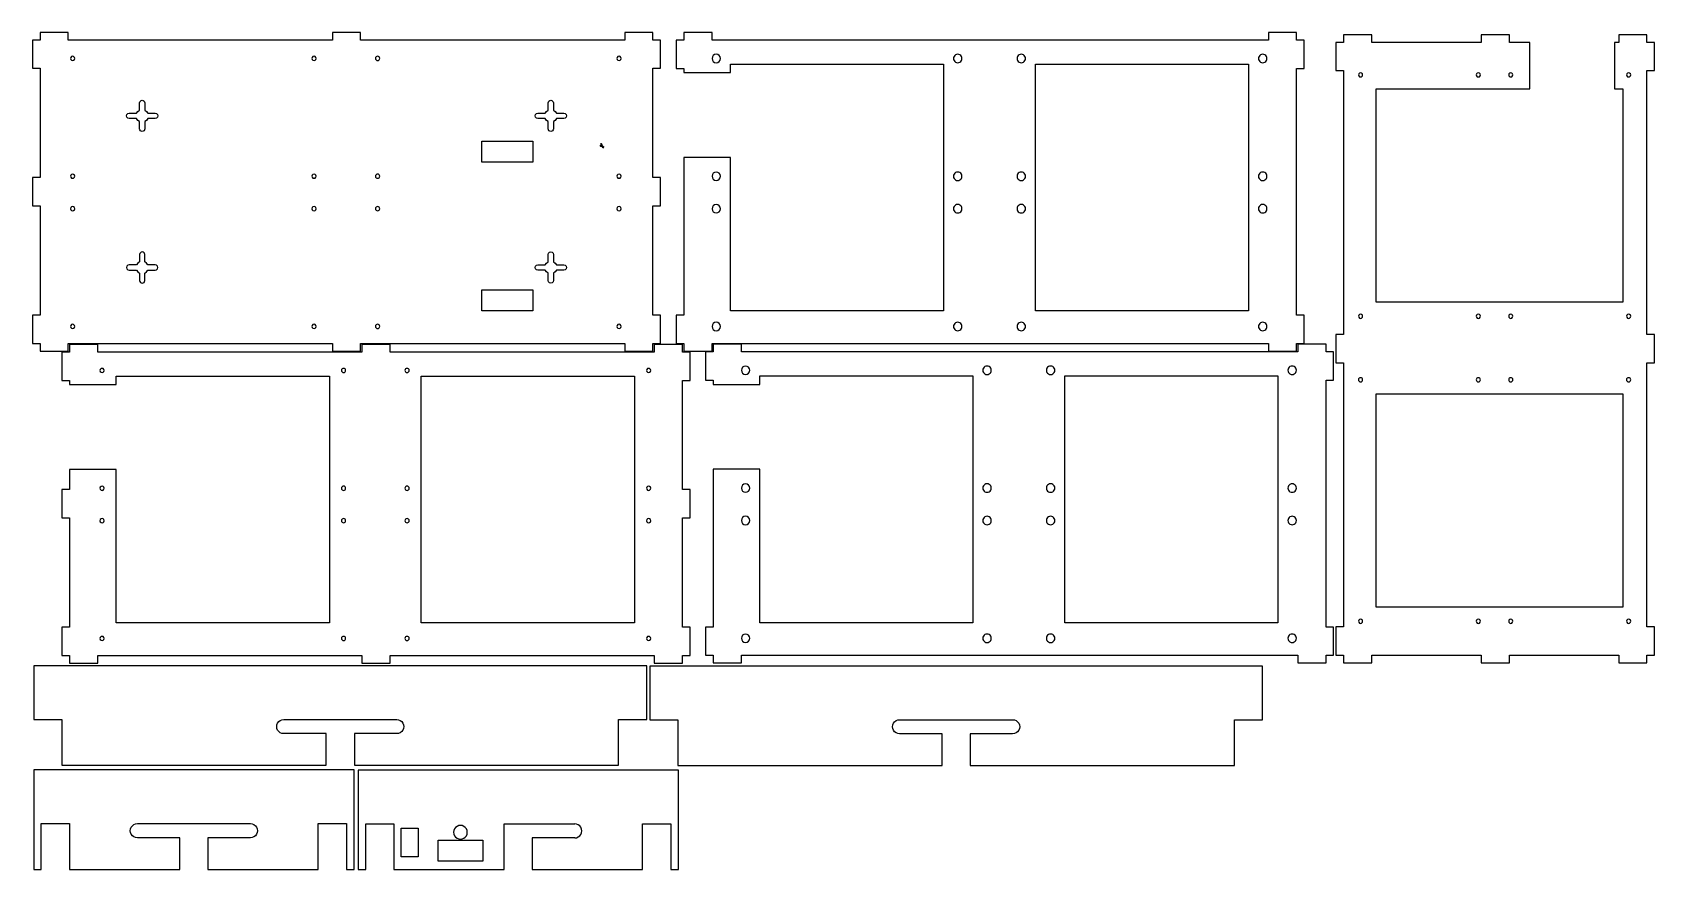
# Model space of a CAD drawing. Extents: x -402 to 746, y -216 to 377.
import ezdxf

# ---------------------------------------------------------------- set-up
doc = ezdxf.new("R2010")
doc.units = 0

msp = doc.modelspace()

# ---------------------------------------------------------------- linework, layer by layer
for p, q in [((-397.03978, 371.306415), (-402.439919, 371.306415)), ((-402.439919, 371.306415), (-402.439919, 351.306586)), ((-377.039951, 376.706554), (-397.03978, 376.706554)), ((-397.03978, 376.706554), (-397.03978, 371.306415)), ((-377.039951, 371.306415), (-377.039951, 376.706554)), ((-190.139842, 371.306415), (-377.039951, 371.306415)), ((-170.140014, 376.706554), (-190.139842, 376.706554)), ((-190.139842, 376.706554), (-190.139842, 371.306415)), ((-170.140014, 371.306415), (-170.140014, 376.706554)), ((16.75983, 371.306415), (-170.140014, 371.306415)), ((36.759799, 376.706554), (16.75983, 376.706554)), ((16.75983, 376.706554), (16.75983, 371.306415)), ((36.759799, 371.306415), (36.759799, 376.706554)), ((42.159798, 371.306415), (36.759799, 371.306415)), ((42.159798, 351.306586), (42.159798, 371.306415)), ((58.603553, 371.247362), (53.203546, 371.247362)), ((53.203546, 371.247362), (53.203546, 351.2474)), ((78.603514, 376.647368), (58.603553, 376.647368)), ((58.603553, 376.647368), (58.603553, 371.247362)), ((78.603514, 371.247362), (78.603514, 376.647368)), ((472.403024, 371.247362), (78.603514, 371.247362)), ((492.402999, 376.647368), (472.403024, 376.647368)), ((472.403024, 376.647368), (472.403024, 371.247362)), ((492.402999, 371.247362), (492.402999, 376.647368)), ((497.802992, 371.247362), (492.402999, 371.247362)), ((497.802992, 351.2474), (497.802992, 371.247362)), ((525.615435, 369.68318), (520.215296, 369.68318)), ((520.215296, 369.68318), (520.215296, 349.683351)), ((545.615264, 375.083319), (525.615435, 375.083319)), ((525.615435, 375.083319), (525.615435, 369.68318)), ((545.615264, 369.68318), (545.615264, 375.083319)), ((616.4653, 369.68318), (545.615264, 369.68318)), ((622.976687, 369.68318), (616.4653, 369.68318)), ((642.976516, 375.083319), (622.976687, 375.083319)), ((622.976687, 375.083319), (622.976687, 369.68318)), ((642.976516, 369.68318), (642.976516, 375.083319)), ((657.340727, 369.68318), (642.976516, 369.68318)), ((657.340727, 336.684388), (657.340727, 369.68318)), ((717.340214, 369.68318), (717.340214, 336.684388)), ((720.340586, 369.68318), (717.340214, 369.68318)), ((740.340415, 375.083319), (720.340586, 375.083319)), ((720.340586, 375.083319), (720.340586, 369.68318)), ((740.340415, 369.68318), (740.340415, 375.083319)), ((745.740554, 369.68318), (740.340415, 369.68318)), ((745.740554, 349.683351), (745.740554, 369.68318)), ((-375.338724, 359.056394), (-375.539686, 358.306393)), ((-375.539686, 358.306393), (-375.338724, 357.556393)), ((-374.789686, 359.605432), (-375.338724, 359.056394)), ((-375.338724, 357.556393), (-374.789686, 357.007355)), ((-374.039685, 359.806394), (-374.789686, 359.605432)), ((-374.789686, 357.007355), (-374.039685, 356.806393)), ((-373.289685, 359.605432), (-374.039685, 359.806394)), ((-374.039685, 356.806393), (-373.289685, 357.007355)), ((-372.740647, 359.056394), (-373.289685, 359.605432)), ((-373.289685, 357.007355), (-372.740647, 357.556393)), ((-372.539685, 358.306393), (-372.740647, 359.056394)), ((-372.740647, 357.556393), (-372.539685, 358.306393)), ((-372.539685, 358.306393), (-372.539685, 358.306393)), ((-204.438937, 359.056393), (-204.639898, 358.306393)), ((-204.639898, 358.306393), (-204.438937, 357.556394)), ((-203.889899, 359.605431), (-204.438937, 359.056393)), ((-204.438937, 357.556394), (-203.889899, 357.007356)), ((-203.139899, 359.806393), (-203.889899, 359.605431)), ((-203.889899, 357.007356), (-203.139899, 356.806394)), ((-202.3899, 359.605431), (-203.139899, 359.806393)), ((-203.139899, 356.806394), (-202.3899, 357.007356)), ((-201.840862, 359.056393), (-202.3899, 359.605431)), ((-202.3899, 357.007356), (-201.840862, 357.556394)), ((-201.6399, 358.306393), (-201.840862, 359.056393)), ((-201.840862, 357.556394), (-201.6399, 358.306393)), ((-201.6399, 358.306393), (-201.6399, 358.306393)), ((-159.521761, 358.88991), (-159.639952, 358.306393)), ((-159.639952, 358.306393), (-159.521761, 357.722877)), ((-159.200228, 359.366347), (-159.521761, 358.88991)), ((-159.521761, 357.722877), (-159.200228, 357.24644)), ((-158.723557, 359.687534), (-159.200228, 359.366347)), ((-159.200228, 357.24644), (-158.723557, 356.925253)), ((-158.139955, 359.8053), (-158.723557, 359.687534)), ((-158.723557, 356.925253), (-158.139955, 356.807486)), ((-157.556352, 359.687534), (-158.139955, 359.8053)), ((-158.139955, 356.807486), (-157.556352, 356.925253)), ((-157.079682, 359.366347), (-157.556352, 359.687534)), ((-157.556352, 356.925253), (-157.079682, 357.24644)), ((-156.758148, 358.88991), (-157.079682, 359.366347)), ((-157.079682, 357.24644), (-156.758148, 357.722877)), ((-156.639957, 358.306393), (-156.758148, 358.88991)), ((-156.758148, 357.722877), (-156.639957, 358.306393)), ((-156.639957, 358.306393), (-156.639957, 358.306393)), ((11.460793, 359.056392), (11.259831, 358.306393)), ((11.259831, 358.306393), (11.460793, 357.556394)), ((12.00983, 359.60543), (11.460793, 359.056392)), ((11.460793, 357.556394), (12.00983, 357.007357)), ((12.759829, 359.806391), (12.00983, 359.60543)), ((12.00983, 357.007357), (12.759829, 356.806395)), ((13.509828, 359.60543), (12.759829, 359.806391)), ((12.759829, 356.806395), (13.509828, 357.007357)), ((14.058865, 359.056392), (13.509828, 359.60543)), ((13.509828, 357.007357), (14.058865, 357.556394)), ((14.259827, 358.306393), (14.058865, 359.056392)), ((14.058865, 357.556394), (14.259827, 358.306393)), ((14.259827, 358.306393), (14.259827, 358.306393)), ((78.839269, 359.415129), (78.603514, 358.247393)), ((78.603514, 358.247393), (78.839269, 357.079658)), ((79.482194, 360.368714), (78.839269, 359.415129)), ((78.839269, 357.079658), (79.482194, 356.126073)), ((80.435779, 361.011639), (79.482194, 360.368714)), ((79.482194, 356.126073), (80.435779, 355.483148)), ((81.603515, 361.247394), (80.435779, 361.011639)), ((82.77125, 361.011639), (81.603515, 361.247394)), ((83.724835, 360.368714), (82.77125, 361.011639)), ((82.77125, 355.483148), (83.724835, 356.126073)), ((84.36776, 359.415129), (83.724835, 360.368714)), ((83.724835, 356.126073), (84.36776, 357.079658)), ((84.603515, 358.247393), (84.36776, 359.415129)), ((84.36776, 357.079658), (84.603515, 358.247393)), ((84.603515, 358.247393), (84.603515, 358.247393)), ((249.60715, 359.030146), (249.503304, 358.247393)), ((249.503304, 358.247393), (249.60715, 357.464641)), ((249.905227, 359.747392), (249.60715, 359.030146)), ((249.60715, 357.464641), (249.905227, 356.747395)), ((250.377342, 360.364157), (249.905227, 359.747392)), ((249.905227, 356.747395), (250.377342, 356.13063)), ((251.003302, 360.845467), (250.377342, 360.364157)), ((250.377342, 356.13063), (251.003302, 355.64932)), ((251.733109, 361.146909), (251.003302, 360.845467)), ((252.503301, 361.24739), (251.733109, 361.146909)), ((253.273493, 361.146909), (252.503301, 361.24739)), ((254.003299, 360.845467), (253.273493, 361.146909)), ((254.629259, 360.364157), (254.003299, 360.845467)), ((254.003299, 355.64932), (254.629259, 356.13063)), ((255.101374, 359.747392), (254.629259, 360.364157)), ((254.629259, 356.13063), (255.101374, 356.747395)), ((255.399451, 359.030146), (255.101374, 359.747392)), ((255.101374, 356.747395), (255.399451, 357.464641)), ((255.503298, 358.247393), (255.399451, 359.030146)), ((255.399451, 357.464641), (255.503298, 358.247393)), ((255.503298, 358.247393), (255.503298, 358.247393)), ((294.607093, 359.030146), (294.503247, 358.247393)), ((294.503247, 358.247393), (294.607093, 357.464641)), ((294.90517, 359.747392), (294.607093, 359.030146)), ((294.607093, 357.464641), (294.90517, 356.747395)), ((295.377285, 360.364157), (294.90517, 359.747392)), ((294.90517, 356.747395), (295.377285, 356.13063)), ((296.003246, 360.845467), (295.377285, 360.364157)), ((295.377285, 356.13063), (296.003246, 355.64932)), ((296.733052, 361.146909), (296.003246, 360.845467)), ((297.503244, 361.24739), (296.733052, 361.146909)), ((298.273436, 361.146909), (297.503244, 361.24739)), ((299.003242, 360.845467), (298.273436, 361.146909)), ((299.629202, 360.364157), (299.003242, 360.845467)), ((299.003242, 355.64932), (299.629202, 356.13063)), ((300.101317, 359.747392), (299.629202, 360.364157)), ((299.629202, 356.13063), (300.101317, 356.747395)), ((300.399394, 359.030146), (300.101317, 359.747392)), ((300.101317, 356.747395), (300.399394, 357.464641)), ((300.503241, 358.247393), (300.399394, 359.030146)), ((300.399394, 357.464641), (300.503241, 358.247393)), ((300.503241, 358.247393), (300.503241, 358.247393)), ((465.506879, 359.030145), (465.403033, 358.247393)), ((465.403033, 358.247393), (465.506879, 357.464641)), ((465.804956, 359.747392), (465.506879, 359.030145)), ((465.506879, 357.464641), (465.804956, 356.747395)), ((466.277071, 360.364157), (465.804956, 359.747392)), ((465.804956, 356.747395), (466.277071, 356.13063)), ((466.903031, 360.845466), (466.277071, 360.364157)), ((466.277071, 356.13063), (466.903031, 355.64932)), ((467.632837, 361.146909), (466.903031, 360.845466)), ((468.403029, 361.24739), (467.632837, 361.146909)), ((469.173221, 361.146909), (468.403029, 361.24739)), ((469.903027, 360.845466), (469.173221, 361.146909)), ((470.528987, 360.364157), (469.903027, 360.845466)), ((469.903027, 355.64932), (470.528987, 356.13063)), ((471.001102, 359.747392), (470.528987, 360.364157)), ((470.528987, 356.13063), (471.001102, 356.747395)), ((471.299179, 359.030145), (471.001102, 359.747392)), ((471.001102, 356.747395), (471.299179, 357.464641)), ((471.403025, 358.247393), (471.299179, 359.030145)), ((471.299179, 357.464641), (471.403025, 358.247393)), ((471.403025, 358.247393), (471.403025, 358.247393)), ((-402.439919, 351.306586), (-397.03978, 351.306586)), ((-397.03978, 351.306586), (-397.03978, 273.942516)), ((36.759799, 273.942516), (36.759799, 351.306586)), ((36.759799, 351.306586), (42.159798, 351.306586)), ((53.203546, 351.2474), (58.603553, 351.2474)), ((58.603553, 351.2474), (58.603553, 348.2474)), ((58.603553, 348.2474), (91.603508, 348.2474)), ((80.435779, 355.483148), (81.603515, 355.247393)), ((81.603515, 355.247393), (82.77125, 355.483148)), ((91.603508, 348.2474), (91.603508, 354.247401)), ((91.603508, 354.247401), (242.503313, 354.247401)), ((242.503313, 354.247401), (242.503313, 179.522106)), ((251.003302, 355.64932), (251.733109, 355.347877)), ((251.733109, 355.347877), (252.503301, 355.247397)), ((252.503301, 355.247397), (253.273493, 355.347877)), ((253.273493, 355.347877), (254.003299, 355.64932)), ((296.003246, 355.64932), (296.733052, 355.347877)), ((296.733052, 355.347877), (297.503244, 355.247397)), ((297.503244, 355.247397), (298.273436, 355.347877)), ((298.273436, 355.347877), (299.003242, 355.64932)), ((307.503231, 179.522106), (307.503231, 354.247401)), ((307.503231, 354.247401), (458.403041, 354.247401)), ((458.403041, 354.247401), (458.403041, 179.522106)), ((466.903031, 355.64932), (467.632837, 355.347878)), ((467.632837, 355.347878), (468.403029, 355.247397)), ((468.403029, 355.247397), (469.173221, 355.347878)), ((469.173221, 355.347878), (469.903027, 355.64932)), ((492.402999, 272.410186), (492.402999, 351.2474)), ((492.402999, 351.2474), (497.802992, 351.2474)), ((520.215296, 349.683351), (525.615435, 349.683351)), ((525.615435, 349.683351), (525.615435, 162.783242)), ((536.316082, 347.433086), (536.11512, 346.683085)), ((536.11512, 346.683085), (536.316082, 345.933085)), ((536.865121, 347.982124), (536.316082, 347.433086)), ((536.316082, 345.933085), (536.865121, 345.384047)), ((537.615121, 348.183086), (536.865121, 347.982124)), ((536.865121, 345.384047), (537.615121, 345.183085)), ((538.365121, 347.982124), (537.615121, 348.183086)), ((537.615121, 345.183085), (538.365121, 345.384047)), ((537.615121, 345.183085), (537.615121, 345.183085)), ((538.914159, 347.433086), (538.365121, 347.982124)), ((538.365121, 345.384047), (538.914159, 345.933085)), ((539.115121, 346.683085), (538.914159, 347.433086)), ((538.914159, 345.933085), (539.115121, 346.683085)), ((619.678486, 347.433086), (619.477524, 346.683085)), ((619.477524, 346.683085), (619.678486, 345.933085)), ((620.227525, 347.982124), (619.678486, 347.433086)), ((619.678486, 345.933085), (620.227525, 345.384047)), ((620.977525, 348.183086), (620.227525, 347.982124)), ((620.227525, 345.384047), (620.977525, 345.183085)), ((621.727525, 347.982124), (620.977525, 348.183086)), ((620.977525, 345.183085), (621.727525, 345.384047)), ((620.977525, 345.183085), (620.977525, 345.183085)), ((622.276563, 347.433086), (621.727525, 347.982124)), ((621.727525, 345.384047), (622.276563, 345.933085)), ((622.477525, 346.683085), (622.276563, 347.433086)), ((622.276563, 345.933085), (622.477525, 346.683085)), ((642.678951, 347.433086), (642.477989, 346.683085)), ((642.477989, 346.683085), (642.678951, 345.933085)), ((643.227989, 347.982124), (642.678951, 347.433086)), ((642.678951, 345.933085), (643.227989, 345.384047)), ((643.97799, 348.183086), (643.227989, 347.982124)), ((643.227989, 345.384047), (643.97799, 345.183085)), ((644.72799, 347.982124), (643.97799, 348.183086)), ((643.97799, 345.183085), (644.72799, 345.384047)), ((643.97799, 345.183085), (643.97799, 345.183085)), ((645.277028, 347.433086), (644.72799, 347.982124)), ((644.72799, 345.384047), (645.277028, 345.933085)), ((645.47799, 346.683085), (645.277028, 347.433086)), ((645.277028, 345.933085), (645.47799, 346.683085)), ((726.041355, 347.433086), (725.840393, 346.683085)), ((725.840393, 346.683085), (726.041355, 345.933085)), ((726.590393, 347.982124), (726.041355, 347.433086)), ((726.041355, 345.933085), (726.590393, 345.384047)), ((727.340393, 348.183086), (726.590393, 347.982124)), ((726.590393, 345.384047), (727.340393, 345.183085)), ((728.090394, 347.982124), (727.340393, 348.183086)), ((727.340393, 345.183085), (728.090394, 345.384047)), ((727.340393, 345.183085), (727.340393, 345.183085)), ((728.639432, 347.433086), (728.090394, 347.982124)), ((728.090394, 345.384047), (728.639432, 345.933085)), ((728.840394, 346.683085), (728.639432, 347.433086)), ((728.639432, 345.933085), (728.840394, 346.683085)), ((740.340415, 162.783242), (740.340415, 349.683351)), ((740.340415, 349.683351), (745.740554, 349.683351)), ((548.615635, 185.783178), (548.615635, 336.684388)), ((548.615635, 336.684388), (657.340727, 336.684388)), ((717.340214, 336.684388), (723.340957, 336.684388)), ((723.340957, 336.684388), (723.340957, 185.783178)), ((-327.882841, 320.768155), (-326.581247, 321.67067)), ((-326.581247, 326.832552), (-326.436249, 327.549029)), ((-326.581247, 321.67067), (-326.581247, 326.832552)), ((-326.436249, 327.549029), (-326.041536, 328.13405)), ((-326.041536, 328.13405), (-325.456305, 328.528449)), ((-325.456305, 328.528449), (-324.73975, 328.673063)), ((-324.73975, 328.673063), (-324.023195, 328.528449)), ((-324.023195, 328.528449), (-323.437963, 328.13405)), ((-323.437963, 328.13405), (-323.04325, 327.549029)), ((-323.04325, 327.549029), (-322.898252, 326.832552)), ((-322.898252, 326.832552), (-322.898252, 321.67067)), ((-322.898252, 321.67067), (-321.596658, 320.768155)), ((-38.683196, 320.768154), (-37.381607, 321.67067)), ((-37.381607, 326.832552), (-37.236608, 327.549029)), ((-37.381607, 321.67067), (-37.381607, 326.832552)), ((-37.236608, 327.549029), (-36.841895, 328.13405)), ((-36.841895, 328.13405), (-36.256664, 328.528449)), ((-36.256664, 328.528449), (-35.540109, 328.673063)), ((-35.540109, 328.673063), (-34.823554, 328.528449)), ((-34.823554, 328.528449), (-34.238322, 328.13405)), ((-34.238322, 328.13405), (-33.843609, 327.549029)), ((-33.843609, 327.549029), (-33.698611, 326.832552)), ((-33.698611, 326.832552), (-33.698611, 321.67067)), ((-33.698611, 321.67067), (-32.397023, 320.768154)), ((-335.788736, 317.625064), (-335.542022, 318.545813)), ((-335.542022, 316.704315), (-335.788736, 317.625064)), ((-335.542022, 318.545813), (-334.867987, 319.219848)), ((-334.867987, 316.03028), (-335.542022, 316.704315)), ((-334.867987, 319.219848), (-333.947238, 319.466562)), ((-333.947238, 315.783566), (-334.867987, 316.03028)), ((-333.947238, 319.466562), (-328.785356, 319.466562)), ((-328.785356, 315.783566), (-333.947238, 315.783566)), ((-328.785356, 319.466562), (-327.882841, 320.768155)), ((-327.882841, 314.481972), (-328.785356, 315.783566)), ((-326.581247, 313.579458), (-327.882841, 314.481972)), ((-326.581247, 308.417575), (-326.581247, 313.579458)), ((-321.596658, 314.481972), (-322.898252, 313.579458)), ((-322.898252, 313.579458), (-322.898252, 308.417575)), ((-321.596658, 320.768155), (-320.694143, 319.466562)), ((-320.694143, 315.783566), (-321.596658, 314.481972)), ((-320.694143, 319.466562), (-315.532261, 319.466562)), ((-320.694143, 319.466562), (-320.694143, 319.466562)), ((-315.532261, 315.783566), (-320.694143, 315.783566)), ((-315.532261, 319.466562), (-314.611513, 319.219848)), ((-314.611513, 316.03028), (-315.532261, 315.783566)), ((-314.611513, 319.219848), (-313.937478, 318.545813)), ((-313.937478, 316.704315), (-314.611513, 316.03028)), ((-313.937478, 318.545813), (-313.690764, 317.625064)), ((-313.690764, 317.625064), (-313.937478, 316.704315)), ((-46.589095, 317.625064), (-46.342381, 318.545813)), ((-46.342381, 316.704315), (-46.589095, 317.625064)), ((-46.342381, 318.545813), (-45.668346, 319.219848)), ((-45.668346, 316.03028), (-46.342381, 316.704315)), ((-45.668346, 319.219848), (-44.747597, 319.466562)), ((-44.747597, 315.783566), (-45.668346, 316.03028)), ((-44.747597, 319.466562), (-39.585707, 319.466562)), ((-39.585707, 315.783566), (-44.747597, 315.783566)), ((-39.585707, 319.466562), (-38.683196, 320.768154)), ((-38.683196, 314.481973), (-39.585707, 315.783566)), ((-37.381607, 313.579458), (-38.683196, 314.481973)), ((-37.381607, 308.417575), (-37.381607, 313.579458)), ((-32.397023, 314.481974), (-33.698611, 313.579458)), ((-33.698611, 313.579458), (-33.698611, 308.417575)), ((-32.397023, 320.768154), (-31.494513, 319.466562)), ((-31.494513, 315.783566), (-32.397023, 314.481974)), ((-31.494513, 319.466562), (-26.33262, 319.466562)), ((-31.494513, 319.466562), (-31.494513, 319.466562)), ((-26.33262, 315.783566), (-31.494513, 315.783566)), ((-26.33262, 319.466562), (-25.411872, 319.219848)), ((-25.411872, 316.03028), (-26.33262, 315.783566)), ((-25.411872, 319.219848), (-24.737837, 318.545813)), ((-24.737837, 316.704315), (-25.411872, 316.03028)), ((-24.737837, 318.545813), (-24.491123, 317.625064)), ((-24.491123, 317.625064), (-24.737837, 316.704315)), ((-326.436249, 307.701098), (-326.581247, 308.417575)), ((-326.041536, 307.116078), (-326.436249, 307.701098)), ((-325.456305, 306.721679), (-326.041536, 307.116078)), ((-324.73975, 306.577065), (-325.456305, 306.721679)), ((-324.023195, 306.721679), (-324.73975, 306.577065)), ((-323.437963, 307.116078), (-324.023195, 306.721679)), ((-323.04325, 307.701098), (-323.437963, 307.116078)), ((-322.898252, 308.417575), (-323.04325, 307.701098)), ((-84.24005, 284.760971), (-84.24005, 299.760975)), ((-84.24005, 299.760975), (-48.240096, 299.760975)), ((-48.240096, 299.760975), (-48.240096, 284.760971)), ((-37.236608, 307.701098), (-37.381607, 308.417575)), ((-36.841895, 307.116078), (-37.236608, 307.701098)), ((-36.256664, 306.721679), (-36.841895, 307.116078)), ((-35.540109, 306.577065), (-36.256664, 306.721679)), ((-34.823554, 306.721679), (-35.540109, 306.577065)), ((-34.238322, 307.116078), (-34.823554, 306.721679)), ((-33.843609, 307.701098), (-34.238322, 307.116078)), ((-33.698611, 308.417575), (-33.843609, 307.701098)), ((91.603508, 288.247489), (58.603553, 288.247489)), ((58.603553, 288.247489), (58.603553, 247.372247)), ((91.603508, 179.522106), (91.603508, 288.247489)), ((-375.338724, 275.69399), (-375.539686, 274.94399)), ((-374.789686, 276.243028), (-375.338724, 275.69399)), ((-374.039685, 276.44399), (-374.789686, 276.243028)), ((-373.289685, 276.243028), (-374.039685, 276.44399)), ((-372.740647, 275.69399), (-373.289685, 276.243028)), ((-372.539685, 274.94399), (-372.740647, 275.69399)), ((-204.438937, 275.693989), (-204.639898, 274.94399)), ((-203.889899, 276.243027), (-204.438937, 275.693989)), ((-203.139899, 276.443989), (-203.889899, 276.243027)), ((-202.3899, 276.243027), (-203.139899, 276.443989)), ((-201.840862, 275.693989), (-202.3899, 276.243027)), ((-201.6399, 274.94399), (-201.840862, 275.693989)), ((-159.200228, 276.003943), (-159.521761, 275.527506)), ((-158.723557, 276.32513), (-159.200228, 276.003943)), ((-158.139955, 276.442897), (-158.723557, 276.32513)), ((-157.556352, 276.32513), (-158.139955, 276.442897)), ((-157.079682, 276.003943), (-157.556352, 276.32513)), ((-156.758148, 275.527506), (-157.079682, 276.003943)), ((-48.240096, 284.760971), (-84.24005, 284.760971)), ((11.460793, 275.693989), (11.259831, 274.94399)), ((12.00983, 276.243026), (11.460793, 275.693989)), ((12.759829, 276.443988), (12.00983, 276.243026)), ((13.509828, 276.243026), (12.759829, 276.443988)), ((14.058865, 275.693989), (13.509828, 276.243026)), ((14.259827, 274.94399), (14.058865, 275.693989)), ((78.839269, 276.052725), (78.603514, 274.88499)), ((79.482194, 277.00631), (78.839269, 276.052725)), ((80.435779, 277.649235), (79.482194, 277.00631)), ((81.603515, 277.88499), (80.435779, 277.649235)), ((82.77125, 277.649235), (81.603515, 277.88499)), ((83.724835, 277.00631), (82.77125, 277.649235)), ((84.36776, 276.052725), (83.724835, 277.00631)), ((84.603515, 274.88499), (84.36776, 276.052725)), ((249.60715, 275.667742), (249.503304, 274.88499)), ((249.905227, 276.384988), (249.60715, 275.667742)), ((250.377342, 277.001753), (249.905227, 276.384988)), ((251.003302, 277.483063), (250.377342, 277.001753)), ((251.733109, 277.784506), (251.003302, 277.483063)), ((252.503301, 277.884986), (251.733109, 277.784506)), ((253.273493, 277.784506), (252.503301, 277.884986)), ((254.003299, 277.483063), (253.273493, 277.784506)), ((254.629259, 277.001753), (254.003299, 277.483063)), ((255.101374, 276.384988), (254.629259, 277.001753)), ((255.399451, 275.667742), (255.101374, 276.384988)), ((255.503298, 274.88499), (255.399451, 275.667742)), ((294.607093, 275.667742), (294.503247, 274.88499)), ((294.90517, 276.384988), (294.607093, 275.667742)), ((295.377285, 277.001753), (294.90517, 276.384988)), ((296.003246, 277.483063), (295.377285, 277.001753)), ((296.733052, 277.784506), (296.003246, 277.483063)), ((297.503244, 277.884986), (296.733052, 277.784506)), ((298.273436, 277.784506), (297.503244, 277.884986)), ((299.003242, 277.483063), (298.273436, 277.784506)), ((299.629202, 277.001753), (299.003242, 277.483063)), ((300.101317, 276.384988), (299.629202, 277.001753)), ((300.399394, 275.667742), (300.101317, 276.384988)), ((300.503241, 274.88499), (300.399394, 275.667742)), ((465.506879, 275.667742), (465.403033, 274.88499)), ((465.804956, 276.384988), (465.506879, 275.667742)), ((466.277071, 277.001753), (465.804956, 276.384988)), ((466.903031, 277.483063), (466.277071, 277.001753)), ((467.632837, 277.784505), (466.903031, 277.483063)), ((468.403029, 277.884986), (467.632837, 277.784505)), ((469.173221, 277.784505), (468.403029, 277.884986)), ((469.903027, 277.483063), (469.173221, 277.784505)), ((470.528987, 277.001753), (469.903027, 277.483063)), ((471.001102, 276.384988), (470.528987, 277.001753)), ((471.299179, 275.667742), (471.001102, 276.384988)), ((471.403025, 274.88499), (471.299179, 275.667742)), ((-397.03978, 273.942516), (-402.439919, 273.942516)), ((-402.439919, 273.942516), (-402.439919, 253.942687)), ((-375.539686, 274.94399), (-375.338724, 274.193989)), ((-375.338724, 274.193989), (-374.789686, 273.644951)), ((-374.789686, 273.644951), (-374.039685, 273.443989)), ((-374.039685, 273.443989), (-373.289685, 273.644951)), ((-373.289685, 273.644951), (-372.740647, 274.193989)), ((-372.740647, 274.193989), (-372.539685, 274.94399)), ((-372.539685, 274.94399), (-372.539685, 274.94399)), ((-204.639898, 274.94399), (-204.438937, 274.19399)), ((-204.438937, 274.19399), (-203.889899, 273.644952)), ((-203.889899, 273.644952), (-203.139899, 273.44399)), ((-203.139899, 273.44399), (-202.3899, 273.644952)), ((-202.3899, 273.644952), (-201.840862, 274.19399)), ((-201.840862, 274.19399), (-201.6399, 274.94399)), ((-201.6399, 274.94399), (-201.6399, 274.94399)), ((-159.521761, 275.527506), (-159.639952, 274.94399)), ((-159.639952, 274.94399), (-159.521761, 274.360473)), ((-159.521761, 274.360473), (-159.200228, 273.884036)), ((-159.200228, 273.884036), (-158.723557, 273.562849)), ((-158.723557, 273.562849), (-158.139955, 273.445083)), ((-158.139955, 273.445083), (-157.556352, 273.562849)), ((-157.556352, 273.562849), (-157.079682, 273.884036)), ((-157.079682, 273.884036), (-156.758148, 274.360473)), ((-156.639957, 274.94399), (-156.758148, 275.527506)), ((-156.758148, 274.360473), (-156.639957, 274.94399)), ((-156.639957, 274.94399), (-156.639957, 274.94399)), ((11.259831, 274.94399), (11.460793, 274.193991)), ((11.460793, 274.193991), (12.00983, 273.644953)), ((12.00983, 273.644953), (12.759829, 273.443992)), ((12.759829, 273.443992), (13.509828, 273.644953)), ((13.509828, 273.644953), (14.058865, 274.193991)), ((14.058865, 274.193991), (14.259827, 274.94399)), ((14.259827, 274.94399), (14.259827, 274.94399)), ((42.159798, 273.942516), (36.759799, 273.942516)), ((42.159798, 253.942687), (42.159798, 273.942516)), ((78.603514, 274.88499), (78.839269, 273.717254)), ((78.839269, 273.717254), (79.482194, 272.763669)), ((79.482194, 272.763669), (80.435779, 272.120744)), ((80.435779, 272.120744), (81.603515, 271.884989)), ((81.603515, 271.884989), (82.77125, 272.120744)), ((82.77125, 272.120744), (83.724835, 272.763669)), ((83.724835, 272.763669), (84.36776, 273.717254)), ((84.36776, 273.717254), (84.603515, 274.88499)), ((84.603515, 274.88499), (84.603515, 274.88499)), ((249.503304, 274.88499), (249.60715, 274.102237)), ((249.60715, 274.102237), (249.905227, 273.384991)), ((249.905227, 273.384991), (250.377342, 272.768226)), ((250.377342, 272.768226), (251.003302, 272.286916)), ((251.003302, 272.286916), (251.733109, 271.985474)), ((251.733109, 271.985474), (252.503301, 271.884993)), ((252.503301, 271.884993), (253.273493, 271.985474)), ((253.273493, 271.985474), (254.003299, 272.286916)), ((254.003299, 272.286916), (254.629259, 272.768226)), ((254.629259, 272.768226), (255.101374, 273.384991)), ((255.101374, 273.384991), (255.399451, 274.102237)), ((255.399451, 274.102237), (255.503298, 274.88499)), ((255.503298, 274.88499), (255.503298, 274.88499)), ((294.503247, 274.88499), (294.607093, 274.102237)), ((294.607093, 274.102237), (294.90517, 273.384991)), ((294.90517, 273.384991), (295.377285, 272.768226)), ((295.377285, 272.768226), (296.003246, 272.286916)), ((296.003246, 272.286916), (296.733052, 271.985474)), ((296.733052, 271.985474), (297.503244, 271.884993)), ((297.503244, 271.884993), (298.273436, 271.985474)), ((298.273436, 271.985474), (299.003242, 272.286916)), ((299.003242, 272.286916), (299.629202, 272.768226)), ((299.629202, 272.768226), (300.101317, 273.384991)), ((300.101317, 273.384991), (300.399394, 274.102237)), ((300.399394, 274.102237), (300.503241, 274.88499)), ((300.503241, 274.88499), (300.503241, 274.88499)), ((465.403033, 274.88499), (465.506879, 274.102238)), ((465.506879, 274.102238), (465.804956, 273.384991)), ((465.804956, 273.384991), (466.277071, 272.768226)), ((466.277071, 272.768226), (466.903031, 272.286917)), ((466.903031, 272.286917), (467.632837, 271.985474)), ((467.632837, 271.985474), (468.403029, 271.884993)), ((468.403029, 271.884993), (469.173221, 271.985474)), ((469.173221, 271.985474), (469.903027, 272.286917)), ((469.903027, 272.286917), (470.528987, 272.768226)), ((470.528987, 272.768226), (471.001102, 273.384991)), ((471.001102, 273.384991), (471.299179, 274.102238)), ((471.299179, 274.102238), (471.403025, 274.88499)), ((471.403025, 274.88499), (471.403025, 274.88499)), ((492.402999, 176.522105), (492.402999, 272.410186)), ((-402.439919, 253.942687), (-397.03978, 253.942687)), ((-397.03978, 253.942687), (-397.03978, 247.4313)), ((-375.338724, 252.693525), (-375.539686, 251.943525)), ((-374.789686, 253.242563), (-375.338724, 252.693525)), ((-374.039685, 253.443525), (-374.789686, 253.242563)), ((-373.289685, 253.242563), (-374.039685, 253.443525)), ((-372.740647, 252.693525), (-373.289685, 253.242563)), ((-372.539685, 251.943525), (-372.740647, 252.693525)), ((-204.438937, 252.693524), (-204.639898, 251.943525)), ((-203.889899, 253.242562), (-204.438937, 252.693524)), ((-203.139899, 253.443524), (-203.889899, 253.242562)), ((-202.3899, 253.242562), (-203.139899, 253.443524)), ((-201.840862, 252.693524), (-202.3899, 253.242562)), ((-201.6399, 251.943525), (-201.840862, 252.693524)), ((-159.200228, 253.003478), (-159.521761, 252.527041)), ((-158.723557, 253.324665), (-159.200228, 253.003478)), ((-158.139955, 253.442432), (-158.723557, 253.324665)), ((-157.556352, 253.324665), (-158.139955, 253.442432)), ((-157.079682, 253.003478), (-157.556352, 253.324665)), ((-156.758148, 252.527041), (-157.079682, 253.003478)), ((11.460793, 252.693524), (11.259831, 251.943525)), ((12.00983, 253.242561), (11.460793, 252.693524)), ((12.759829, 253.443523), (12.00983, 253.242561)), ((13.509828, 253.242561), (12.759829, 253.443523)), ((14.058865, 252.693524), (13.509828, 253.242561)), ((14.259827, 251.943525), (14.058865, 252.693524)), ((36.759799, 176.581264), (36.759799, 253.942687)), ((36.759799, 253.942687), (42.159798, 253.942687)), ((78.839269, 253.05226), (78.603514, 251.884525)), ((79.482194, 254.005845), (78.839269, 253.05226)), ((80.435779, 254.64877), (79.482194, 254.005845)), ((81.603515, 254.884525), (80.435779, 254.64877)), ((82.77125, 254.64877), (81.603515, 254.884525)), ((83.724835, 254.005845), (82.77125, 254.64877)), ((84.36776, 253.05226), (83.724835, 254.005845)), ((84.603515, 251.884525), (84.36776, 253.05226)), ((249.60715, 252.667277), (249.503304, 251.884525)), ((249.905227, 253.384523), (249.60715, 252.667277)), ((250.377342, 254.001289), (249.905227, 253.384523)), ((251.003302, 254.482598), (250.377342, 254.001289)), ((251.733109, 254.784041), (251.003302, 254.482598)), ((252.503301, 254.884522), (251.733109, 254.784041)), ((253.273493, 254.784041), (252.503301, 254.884522)), ((254.003299, 254.482598), (253.273493, 254.784041)), ((254.629259, 254.001289), (254.003299, 254.482598)), ((255.101374, 253.384523), (254.629259, 254.001289)), ((255.399451, 252.667277), (255.101374, 253.384523)), ((255.503298, 251.884525), (255.399451, 252.667277)), ((294.607093, 252.667277), (294.503247, 251.884525)), ((294.90517, 253.384523), (294.607093, 252.667277)), ((295.377285, 254.001289), (294.90517, 253.384523)), ((296.003246, 254.482598), (295.377285, 254.001289)), ((296.733052, 254.784041), (296.003246, 254.482598)), ((297.503244, 254.884522), (296.733052, 254.784041)), ((298.273436, 254.784041), (297.503244, 254.884522)), ((299.003242, 254.482598), (298.273436, 254.784041)), ((299.629202, 254.001289), (299.003242, 254.482598)), ((300.101317, 253.384523), (299.629202, 254.001289)), ((300.399394, 252.667277), (300.101317, 253.384523)), ((300.503241, 251.884525), (300.399394, 252.667277)), ((465.506879, 252.667277), (465.403033, 251.884525)), ((465.804956, 253.384523), (465.506879, 252.667277)), ((466.277071, 254.001288), (465.804956, 253.384523)), ((466.903031, 254.482598), (466.277071, 254.001288)), ((467.632837, 254.78404), (466.903031, 254.482598)), ((468.403029, 254.884521), (467.632837, 254.78404)), ((469.173221, 254.78404), (468.403029, 254.884521)), ((469.903027, 254.482598), (469.173221, 254.78404)), ((470.528987, 254.001288), (469.903027, 254.482598)), ((471.001102, 253.384523), (470.528987, 254.001288)), ((471.299179, 252.667277), (471.001102, 253.384523)), ((471.403025, 251.884525), (471.299179, 252.667277)), ((-397.03978, 247.4313), (-397.03978, 176.581264)), ((-375.539686, 251.943525), (-375.338724, 251.193525)), ((-375.338724, 251.193525), (-374.789686, 250.644486)), ((-374.789686, 250.644486), (-374.039685, 250.443524)), ((-374.039685, 250.443524), (-373.289685, 250.644486)), ((-373.289685, 250.644486), (-372.740647, 251.193525)), ((-372.740647, 251.193525), (-372.539685, 251.943525)), ((-372.539685, 251.943525), (-372.539685, 251.943525)), ((-204.639898, 251.943525), (-204.438937, 251.193525)), ((-204.438937, 251.193525), (-203.889899, 250.644487)), ((-203.889899, 250.644487), (-203.139899, 250.443526)), ((-203.139899, 250.443526), (-202.3899, 250.644487)), ((-202.3899, 250.644487), (-201.840862, 251.193525)), ((-201.840862, 251.193525), (-201.6399, 251.943525)), ((-201.6399, 251.943525), (-201.6399, 251.943525)), ((-159.521761, 252.527041), (-159.639952, 251.943525)), ((-159.639952, 251.943525), (-159.521761, 251.360008)), ((-159.521761, 251.360008), (-159.200228, 250.883571)), ((-159.200228, 250.883571), (-158.723557, 250.562385)), ((-158.723557, 250.562385), (-158.139955, 250.444618)), ((-158.139955, 250.444618), (-157.556352, 250.562385)), ((-157.556352, 250.562385), (-157.079682, 250.883571)), ((-157.079682, 250.883571), (-156.758148, 251.360008)), ((-156.639957, 251.943525), (-156.758148, 252.527041)), ((-156.758148, 251.360008), (-156.639957, 251.943525)), ((-156.639957, 251.943525), (-156.639957, 251.943525)), ((11.259831, 251.943525), (11.460793, 251.193526)), ((11.460793, 251.193526), (12.00983, 250.644488)), ((12.00983, 250.644488), (12.759829, 250.443527)), ((12.759829, 250.443527), (13.509828, 250.644488)), ((13.509828, 250.644488), (14.058865, 251.193526)), ((14.058865, 251.193526), (14.259827, 251.943525)), ((14.259827, 251.943525), (14.259827, 251.943525)), ((58.603553, 247.372247), (58.603553, 176.522105)), ((78.603514, 251.884525), (78.839269, 250.716789)), ((78.839269, 250.716789), (79.482194, 249.763204)), ((79.482194, 249.763204), (80.435779, 249.120279)), ((80.435779, 249.120279), (81.603515, 248.884524)), ((81.603515, 248.884524), (82.77125, 249.120279)), ((82.77125, 249.120279), (83.724835, 249.763204)), ((83.724835, 249.763204), (84.36776, 250.716789)), ((84.36776, 250.716789), (84.603515, 251.884525)), ((84.603515, 251.884525), (84.603515, 251.884525)), ((249.503304, 251.884525), (249.60715, 251.101773)), ((249.60715, 251.101773), (249.905227, 250.384526)), ((249.905227, 250.384526), (250.377342, 249.767761)), ((250.377342, 249.767761), (251.003302, 249.286451)), ((251.003302, 249.286451), (251.733109, 248.985009)), ((251.733109, 248.985009), (252.503301, 248.884528)), ((252.503301, 248.884528), (253.273493, 248.985009)), ((253.273493, 248.985009), (254.003299, 249.286451)), ((254.003299, 249.286451), (254.629259, 249.767761)), ((254.629259, 249.767761), (255.101374, 250.384526)), ((255.101374, 250.384526), (255.399451, 251.101773)), ((255.399451, 251.101773), (255.503298, 251.884525)), ((255.503298, 251.884525), (255.503298, 251.884525)), ((294.503247, 251.884525), (294.607093, 251.101773)), ((294.607093, 251.101773), (294.90517, 250.384526)), ((294.90517, 250.384526), (295.377285, 249.767761)), ((295.377285, 249.767761), (296.003246, 249.286451)), ((296.003246, 249.286451), (296.733052, 248.985009)), ((296.733052, 248.985009), (297.503244, 248.884528)), ((297.503244, 248.884528), (298.273436, 248.985009)), ((298.273436, 248.985009), (299.003242, 249.286451)), ((299.003242, 249.286451), (299.629202, 249.767761)), ((299.629202, 249.767761), (300.101317, 250.384526)), ((300.101317, 250.384526), (300.399394, 251.101773)), ((300.399394, 251.101773), (300.503241, 251.884525)), ((300.503241, 251.884525), (300.503241, 251.884525)), ((465.403033, 251.884525), (465.506879, 251.101773)), ((465.506879, 251.101773), (465.804956, 250.384527)), ((465.804956, 250.384527), (466.277071, 249.767761)), ((466.277071, 249.767761), (466.903031, 249.286452)), ((466.903031, 249.286452), (467.632837, 248.985009)), ((467.632837, 248.985009), (468.403029, 248.884528)), ((468.403029, 248.884528), (469.173221, 248.985009)), ((469.173221, 248.985009), (469.903027, 249.286452)), ((469.903027, 249.286452), (470.528987, 249.767761)), ((470.528987, 249.767761), (471.001102, 250.384527)), ((471.001102, 250.384527), (471.299179, 251.101773)), ((471.299179, 251.101773), (471.403025, 251.884525)), ((471.403025, 251.884525), (471.403025, 251.884525)), ((-326.436249, 220.186407), (-326.581247, 219.46993)), ((-326.581247, 219.46993), (-326.581247, 214.308048)), ((-326.041536, 220.771428), (-326.436249, 220.186407)), ((-325.456305, 221.165827), (-326.041536, 220.771428)), ((-324.73975, 221.310441), (-325.456305, 221.165827)), ((-324.023195, 221.165827), (-324.73975, 221.310441)), ((-323.437963, 220.771428), (-324.023195, 221.165827)), ((-323.04325, 220.186407), (-323.437963, 220.771428)), ((-322.898252, 219.46993), (-323.04325, 220.186407)), ((-322.898252, 214.308048), (-322.898252, 219.46993)), ((-37.381607, 219.46993), (-37.134893, 220.390679)), ((-37.381607, 214.308048), (-37.381607, 219.46993)), ((-37.134893, 220.390679), (-36.460858, 221.064714)), ((-36.460858, 221.064714), (-35.540109, 221.311428)), ((-35.540109, 221.311428), (-34.61936, 221.064714)), ((-34.61936, 221.064714), (-33.945325, 220.390679)), ((-33.945325, 220.390679), (-33.698611, 219.46993)), ((-33.698611, 219.46993), (-33.698611, 214.308048)), ((-335.542022, 211.183191), (-335.788736, 210.262442)), ((-335.788736, 210.262442), (-335.542022, 209.341693)), ((-334.867987, 211.857226), (-335.542022, 211.183191)), ((-335.542022, 209.341693), (-334.867987, 208.667658)), ((-333.947238, 212.10394), (-334.867987, 211.857226)), ((-334.867987, 208.667658), (-333.947238, 208.420944)), ((-328.785356, 212.10394), (-333.947238, 212.10394)), ((-333.947238, 208.420944), (-328.785356, 208.420944)), ((-327.882841, 213.405533), (-328.785356, 212.10394)), ((-328.785356, 208.420944), (-327.882838, 207.119365)), ((-326.581247, 214.308048), (-327.882841, 213.405533)), ((-327.882838, 207.119365), (-326.581247, 206.216862)), ((-321.596658, 213.405533), (-322.898252, 214.308048)), ((-322.898252, 206.216862), (-321.596662, 207.119365)), ((-321.596662, 207.119365), (-320.694143, 208.420944)), ((-320.694143, 212.10394), (-321.596658, 213.405533)), ((-315.532261, 212.10394), (-320.694143, 212.10394)), ((-320.694143, 208.420944), (-315.532261, 208.420944)), ((-314.611513, 211.857226), (-315.532261, 212.10394)), ((-315.532261, 208.420944), (-314.611513, 208.667658)), ((-313.937478, 211.183191), (-314.611513, 211.857226)), ((-314.611513, 208.667658), (-313.937478, 209.341693)), ((-313.690764, 210.262442), (-313.937478, 211.183191)), ((-313.937478, 209.341693), (-313.690764, 210.262442)), ((-46.589095, 210.262442), (-46.342381, 211.183191)), ((-46.342381, 209.341693), (-46.589095, 210.262442)), ((-46.342381, 211.183191), (-45.668346, 211.857226)), ((-45.668346, 208.667658), (-46.342381, 209.341693)), ((-45.668346, 211.857226), (-44.747597, 212.10394)), ((-44.747597, 208.420944), (-45.668346, 208.667658)), ((-44.747597, 212.10394), (-39.585707, 212.10394)), ((-39.585707, 208.420944), (-44.747597, 208.420944)), ((-39.585707, 212.10394), (-38.683196, 213.405532)), ((-38.683192, 207.119366), (-39.585707, 208.420944)), ((-39.585707, 208.420944), (-39.585707, 208.420944)), ((-38.683196, 213.405532), (-37.381607, 214.308048)), ((-37.381607, 206.216862), (-38.683192, 207.119366)), ((-33.698611, 214.308048), (-32.397023, 213.405532)), ((-32.397027, 207.119366), (-33.698611, 206.216862)), ((-31.494513, 208.420944), (-32.397027, 207.119366)), ((-32.397023, 213.405532), (-31.494513, 212.10394)), ((-31.494513, 212.10394), (-26.33262, 212.10394)), ((-26.33262, 208.420944), (-31.494513, 208.420944)), ((-26.33262, 212.10394), (-25.411872, 211.857226)), ((-25.411872, 208.667658), (-26.33262, 208.420944)), ((-25.411872, 211.857226), (-24.737837, 211.183191)), ((-24.737837, 209.341693), (-25.411872, 208.667658)), ((-24.737837, 211.183191), (-24.491123, 210.262442)), ((-24.491123, 210.262442), (-24.737837, 209.341693)), ((-326.581247, 206.216862), (-326.581247, 201.054953)), ((-326.581247, 201.054953), (-326.436249, 200.338476)), ((-326.436249, 200.338476), (-326.041536, 199.753456)), ((-326.041536, 199.753456), (-325.456305, 199.359057)), ((-325.456305, 199.359057), (-324.73975, 199.214443)), ((-324.73975, 199.214443), (-324.023195, 199.359057)), ((-324.023195, 199.359057), (-323.437963, 199.753456)), ((-323.437963, 199.753456), (-323.04325, 200.338476)), ((-323.04325, 200.338476), (-322.898252, 201.054953)), ((-322.898252, 201.054953), (-322.898252, 206.216862)), ((-37.381607, 201.054953), (-37.381607, 206.216862)), ((-37.134893, 200.134205), (-37.381607, 201.054953)), ((-36.460858, 199.46017), (-37.134893, 200.134205)), ((-35.540109, 199.213456), (-36.460858, 199.46017)), ((-34.61936, 199.46017), (-35.540109, 199.213456)), ((-33.945325, 200.134205), (-34.61936, 199.46017)), ((-33.698611, 201.054953), (-33.945325, 200.134205)), ((-33.698611, 206.216862), (-33.698611, 201.054953)), ((-84.24005, 179.581106), (-84.24005, 194.581084)), ((-84.24005, 194.581084), (-48.240096, 194.581084)), ((-48.240096, 194.581084), (-48.240096, 179.581106)), ((723.340957, 185.783178), (548.615635, 185.783178)), ((-397.03978, 176.581264), (-402.439919, 176.581264)), ((-402.439919, 176.581264), (-402.439919, 156.581435)), ((-48.240096, 179.581106), (-84.24005, 179.581106)), ((42.159798, 176.581264), (36.759799, 176.581264)), ((42.159798, 156.581435), (42.159798, 176.581264)), ((58.603553, 176.522105), (53.203546, 176.522105)), ((53.203546, 176.522105), (53.203546, 156.522144)), ((242.503313, 179.522106), (91.603508, 179.522106)), ((458.403041, 179.522106), (307.503231, 179.522106)), ((497.802992, 176.522105), (492.402999, 176.522105)), ((497.802992, 156.522144), (497.802992, 176.522105)), ((536.316084, 176.533299), (536.115122, 175.783299)), ((536.115122, 175.783299), (536.316084, 175.0333)), ((536.865121, 177.082337), (536.316084, 176.533299)), ((536.316084, 175.0333), (536.865121, 174.484262)), ((537.615121, 177.283298), (536.865121, 177.082337)), ((536.865121, 174.484262), (537.615121, 174.2833)), ((538.36512, 177.082337), (537.615121, 177.283298)), ((537.615121, 174.2833), (538.36512, 174.484262)), ((537.615121, 174.2833), (537.615121, 174.2833)), ((538.914158, 176.533299), (538.36512, 177.082337)), ((538.36512, 174.484262), (538.914158, 175.0333)), ((539.11512, 175.783299), (538.914158, 176.533299)), ((538.914158, 175.0333), (539.11512, 175.783299)), ((619.678487, 176.533299), (619.477526, 175.783299)), ((619.477526, 175.783299), (619.678487, 175.0333)), ((620.227525, 177.082337), (619.678487, 176.533299)), ((619.678487, 175.0333), (620.227525, 174.484262)), ((620.977525, 177.283298), (620.227525, 177.082337)), ((620.227525, 174.484262), (620.977525, 174.2833)), ((621.727524, 177.082337), (620.977525, 177.283298)), ((620.977525, 174.2833), (621.727524, 174.484262)), ((620.977525, 174.2833), (620.977525, 174.2833)), ((622.276562, 176.533299), (621.727524, 177.082337)), ((621.727524, 174.484262), (622.276562, 175.0333)), ((622.477524, 175.783299), (622.276562, 176.533299)), ((622.276562, 175.0333), (622.477524, 175.783299)), ((642.678952, 176.533299), (642.47799, 175.783299)), ((642.47799, 175.783299), (642.678952, 175.0333)), ((643.22799, 177.082337), (642.678952, 176.533299)), ((642.678952, 175.0333), (643.22799, 174.484262)), ((643.97799, 177.283298), (643.22799, 177.082337)), ((643.22799, 174.484262), (643.97799, 174.2833)), ((644.727989, 177.082337), (643.97799, 177.283298)), ((643.97799, 174.2833), (644.727989, 174.484262)), ((643.97799, 174.2833), (643.97799, 174.2833)), ((645.277027, 176.533299), (644.727989, 177.082337)), ((644.727989, 174.484262), (645.277027, 175.0333)), ((645.477989, 175.783299), (645.277027, 176.533299)), ((645.277027, 175.0333), (645.477989, 175.783299)), ((726.041356, 176.533299), (725.840394, 175.783299)), ((725.840394, 175.783299), (726.041356, 175.0333)), ((726.590394, 177.082337), (726.041356, 176.533299)), ((726.041356, 175.0333), (726.590394, 174.484262)), ((727.340393, 177.283298), (726.590394, 177.082337)), ((726.590394, 174.484262), (727.340393, 174.2833)), ((728.090393, 177.082337), (727.340393, 177.283298)), ((727.340393, 174.2833), (728.090393, 174.484262)), ((727.340393, 174.2833), (727.340393, 174.2833)), ((728.639431, 176.533299), (728.090393, 177.082337)), ((728.090393, 174.484262), (728.639431, 175.0333)), ((728.840393, 175.783299), (728.639431, 176.533299)), ((728.639431, 175.0333), (728.840393, 175.783299)), ((-375.338724, 169.331121), (-375.539686, 168.581121)), ((-375.539686, 168.581121), (-375.338724, 167.831121)), ((-374.789686, 169.880159), (-375.338724, 169.331121)), ((-375.338724, 167.831121), (-374.789686, 167.282082)), ((-374.039685, 170.081121), (-374.789686, 169.880159)), ((-374.789686, 167.282082), (-374.039685, 167.08112)), ((-373.289685, 169.880159), (-374.039685, 170.081121)), ((-374.039685, 167.08112), (-373.289685, 167.282082)), ((-372.740647, 169.331121), (-373.289685, 169.880159)), ((-373.289685, 167.282082), (-372.740647, 167.831121)), ((-372.539685, 168.581121), (-372.740647, 169.331121)), ((-372.740647, 167.831121), (-372.539685, 168.581121)), ((-372.539685, 168.581121), (-372.539685, 168.581121)), ((-204.438937, 169.33112), (-204.639898, 168.581121)), ((-204.639898, 168.581121), (-204.438937, 167.831121)), ((-203.889899, 169.880158), (-204.438937, 169.33112)), ((-204.438937, 167.831121), (-203.889899, 167.282084)), ((-203.139899, 170.08112), (-203.889899, 169.880158)), ((-203.889899, 167.282084), (-203.139899, 167.081122)), ((-202.3899, 169.880158), (-203.139899, 170.08112)), ((-203.139899, 167.081122), (-202.3899, 167.282084)), ((-201.840862, 169.33112), (-202.3899, 169.880158)), ((-202.3899, 167.282084), (-201.840862, 167.831121)), ((-201.6399, 168.581121), (-201.840862, 169.33112)), ((-201.840862, 167.831121), (-201.6399, 168.581121)), ((-201.6399, 168.581121), (-201.6399, 168.581121)), ((-159.521761, 169.164637), (-159.639952, 168.581121)), ((-159.639952, 168.581121), (-159.521761, 167.997604)), ((-159.200228, 169.641074), (-159.521761, 169.164637)), ((-159.521761, 167.997604), (-159.200228, 167.521167)), ((-158.723557, 169.962261), (-159.200228, 169.641074)), ((-159.200228, 167.521167), (-158.723557, 167.199981)), ((-158.139955, 170.080028), (-158.723557, 169.962261)), ((-158.723557, 167.199981), (-158.139955, 167.082214)), ((-157.556352, 169.962261), (-158.139955, 170.080028)), ((-158.139955, 167.082214), (-157.556352, 167.199981)), ((-157.079682, 169.641074), (-157.556352, 169.962261)), ((-157.556352, 167.199981), (-157.079682, 167.521167)), ((-156.758148, 169.164637), (-157.079682, 169.641074)), ((-157.079682, 167.521167), (-156.758148, 167.997604)), ((-156.639957, 168.581121), (-156.758148, 169.164637)), ((-156.758148, 167.997604), (-156.639957, 168.581121)), ((-156.639957, 168.581121), (-156.639957, 168.581121)), ((11.460793, 169.33112), (11.259831, 168.581121)), ((11.259831, 168.581121), (11.460793, 167.831122)), ((12.00983, 169.880157), (11.460793, 169.33112)), ((11.460793, 167.831122), (12.00983, 167.282084)), ((12.759829, 170.081119), (12.00983, 169.880157)), ((12.00983, 167.282084), (12.759829, 167.081123)), ((13.509828, 169.880157), (12.759829, 170.081119)), ((12.759829, 167.081123), (13.509828, 167.282084)), ((14.058865, 169.33112), (13.509828, 169.880157)), ((13.509828, 167.282084), (14.058865, 167.831122)), ((14.259827, 168.581121), (14.058865, 169.33112)), ((14.058865, 167.831122), (14.259827, 168.581121)), ((14.259827, 168.581121), (14.259827, 168.581121)), ((78.839269, 169.689856), (78.603514, 168.522121)), ((78.603514, 168.522121), (78.839269, 167.354385)), ((79.482194, 170.643442), (78.839269, 169.689856)), ((78.839269, 167.354385), (79.482194, 166.4008)), ((80.435779, 171.286366), (79.482194, 170.643442)), ((79.482194, 166.4008), (80.435779, 165.757875)), ((81.603515, 171.522121), (80.435779, 171.286366)), ((80.435779, 165.757875), (81.603515, 165.52212)), ((82.77125, 171.286366), (81.603515, 171.522121)), ((81.603515, 165.52212), (82.77125, 165.757875)), ((83.724835, 170.643442), (82.77125, 171.286366)), ((82.77125, 165.757875), (83.724835, 166.4008)), ((84.36776, 169.689856), (83.724835, 170.643442)), ((83.724835, 166.4008), (84.36776, 167.354385)), ((84.603515, 168.522121), (84.36776, 169.689856)), ((84.36776, 167.354385), (84.603515, 168.522121)), ((84.603515, 168.522121), (84.603515, 168.522121)), ((249.60715, 169.304873), (249.503304, 168.522121)), ((249.503304, 168.522121), (249.60715, 167.739369)), ((249.905227, 170.022119), (249.60715, 169.304873)), ((249.60715, 167.739369), (249.905227, 167.022122)), ((250.377342, 170.638885), (249.905227, 170.022119)), ((249.905227, 167.022122), (250.377342, 166.405357)), ((251.003302, 171.120194), (250.377342, 170.638885)), ((250.377342, 166.405357), (251.003302, 165.924047)), ((251.733109, 171.421637), (251.003302, 171.120194)), ((251.003302, 165.924047), (251.733109, 165.622605)), ((252.503301, 171.522118), (251.733109, 171.421637)), ((251.733109, 165.622605), (252.503301, 165.522124)), ((253.273493, 171.421637), (252.503301, 171.522118)), ((252.503301, 165.522124), (253.273493, 165.622605)), ((254.003299, 171.120194), (253.273493, 171.421637)), ((253.273493, 165.622605), (254.003299, 165.924047)), ((254.629259, 170.638885), (254.003299, 171.120194)), ((254.003299, 165.924047), (254.629259, 166.405357)), ((255.101374, 170.022119), (254.629259, 170.638885)), ((254.629259, 166.405357), (255.101374, 167.022122)), ((255.399451, 169.304873), (255.101374, 170.022119)), ((255.101374, 167.022122), (255.399451, 167.739369)), ((255.503298, 168.522121), (255.399451, 169.304873)), ((255.399451, 167.739369), (255.503298, 168.522121)), ((255.503298, 168.522121), (255.503298, 168.522121)), ((294.607093, 169.304873), (294.503247, 168.522121)), ((294.503247, 168.522121), (294.607093, 167.739369)), ((294.90517, 170.022119), (294.607093, 169.304873)), ((294.607093, 167.739369), (294.90517, 167.022122)), ((295.377285, 170.638885), (294.90517, 170.022119)), ((294.90517, 167.022122), (295.377285, 166.405357)), ((296.003246, 171.120194), (295.377285, 170.638885)), ((295.377285, 166.405357), (296.003246, 165.924047)), ((296.733052, 171.421637), (296.003246, 171.120194)), ((296.003246, 165.924047), (296.733052, 165.622605)), ((297.503244, 171.522118), (296.733052, 171.421637)), ((296.733052, 165.622605), (297.503244, 165.522124)), ((298.273436, 171.421637), (297.503244, 171.522118)), ((297.503244, 165.522124), (298.273436, 165.622605)), ((299.003242, 171.120194), (298.273436, 171.421637)), ((298.273436, 165.622605), (299.003242, 165.924047)), ((299.629202, 170.638885), (299.003242, 171.120194)), ((299.003242, 165.924047), (299.629202, 166.405357)), ((300.101317, 170.022119), (299.629202, 170.638885)), ((299.629202, 166.405357), (300.101317, 167.022122)), ((300.399394, 169.304873), (300.101317, 170.022119)), ((300.101317, 167.022122), (300.399394, 167.739369)), ((300.503241, 168.522121), (300.399394, 169.304873)), ((300.399394, 167.739369), (300.503241, 168.522121)), ((300.503241, 168.522121), (300.503241, 168.522121)), ((465.506879, 169.304873), (465.403033, 168.522121)), ((465.403033, 168.522121), (465.506879, 167.739369)), ((465.804956, 170.022119), (465.506879, 169.304873)), ((465.506879, 167.739369), (465.804956, 167.022123)), ((466.277071, 170.638884), (465.804956, 170.022119)), ((465.804956, 167.022123), (466.277071, 166.405357)), ((466.903031, 171.120194), (466.277071, 170.638884)), ((466.277071, 166.405357), (466.903031, 165.924048)), ((467.632837, 171.421636), (466.903031, 171.120194)), ((466.903031, 165.924048), (467.632837, 165.622605)), ((468.403029, 171.522117), (467.632837, 171.421636)), ((467.632837, 165.622605), (468.403029, 165.522125)), ((469.173221, 171.421636), (468.403029, 171.522117)), ((468.403029, 165.522125), (469.173221, 165.622605)), ((469.903027, 171.120194), (469.173221, 171.421636)), ((469.173221, 165.622605), (469.903027, 165.924048)), ((470.528987, 170.638884), (469.903027, 171.120194)), ((469.903027, 165.924048), (470.528987, 166.405357)), ((471.001102, 170.022119), (470.528987, 170.638884)), ((470.528987, 166.405357), (471.001102, 167.022123)), ((471.299179, 169.304873), (471.001102, 170.022119)), ((471.001102, 167.022123), (471.299179, 167.739369)), ((471.403025, 168.522121), (471.299179, 169.304873)), ((471.299179, 167.739369), (471.403025, 168.522121)), ((471.403025, 168.522121), (471.403025, 168.522121)), ((525.615435, 162.783242), (520.215296, 162.783242)), ((520.215296, 162.783242), (520.215296, 142.783414)), ((745.740554, 162.783242), (740.340415, 162.783242)), ((745.740554, 142.783414), (745.740554, 162.783242)), ((-402.439919, 156.581435), (-397.03978, 156.581435)), ((-397.03978, 156.581435), (-397.03978, 151.181296)), ((-397.03978, 151.181296), (-377.039951, 151.181296)), ((-376.13908, 150.407415), (-381.539219, 150.407415)), ((-381.539219, 150.407415), (-381.539219, 130.407586)), ((-377.039951, 151.181296), (-377.039951, 156.581435)), ((-377.039951, 156.581435), (-190.139842, 156.581435)), ((-356.139251, 155.807554), (-376.13908, 155.807554)), ((-376.13908, 155.807554), (-376.13908, 150.407415)), ((-356.139251, 150.407415), (-356.139251, 155.807554)), ((-169.239142, 150.407415), (-356.139251, 150.407415)), ((-190.139842, 156.581435), (-190.139842, 151.181296)), ((-190.139842, 151.181296), (-170.140014, 151.181296)), ((-170.140014, 151.181296), (-170.140014, 156.581435)), ((-170.140014, 156.581435), (16.75983, 156.581435)), ((-149.239314, 155.807554), (-169.239142, 155.807554)), ((-169.239142, 155.807554), (-169.239142, 150.407415)), ((-149.239314, 150.407415), (-149.239314, 155.807554)), ((37.66053, 150.407415), (-149.239314, 150.407415)), ((16.75983, 156.581435), (16.75983, 151.181296)), ((16.75983, 151.181296), (36.759799, 151.181296)), ((36.759799, 151.181296), (36.759799, 156.581435)), ((36.759799, 156.581435), (42.159798, 156.581435)), ((57.660499, 155.807554), (37.66053, 155.807554)), ((37.66053, 155.807554), (37.66053, 150.407415)), ((53.203546, 156.522144), (58.603553, 156.522144)), ((57.660499, 150.407415), (57.660499, 155.807554)), ((63.060498, 150.407415), (57.660499, 150.407415)), ((58.603553, 156.522144), (58.603553, 151.122137)), ((58.603553, 151.122137), (78.603514, 151.122137)), ((63.060498, 130.407586), (63.060498, 150.407415)), ((79.383553, 150.513362), (73.983546, 150.513362)), ((73.983546, 150.513362), (73.983546, 130.5134)), ((78.603514, 151.122137), (78.603514, 156.522144)), ((78.603514, 156.522144), (472.403024, 156.522144)), ((99.383514, 155.913368), (79.383553, 155.913368)), ((79.383553, 155.913368), (79.383553, 150.513362)), ((99.383514, 150.513362), (99.383514, 155.913368)), ((493.183024, 150.513362), (99.383514, 150.513362)), ((472.403024, 156.522144), (472.403024, 151.122137)), ((472.403024, 151.122137), (492.402999, 151.122137)), ((492.402999, 151.122137), (492.402999, 156.522144)), ((492.402999, 156.522144), (497.802992, 156.522144)), ((513.182999, 155.913368), (493.183024, 155.913368)), ((493.183024, 155.913368), (493.183024, 150.513362)), ((513.182999, 150.513362), (513.182999, 155.913368)), ((518.582992, 150.513362), (513.182999, 150.513362)), ((518.582992, 130.5134), (518.582992, 150.513362)), ((-354.438024, 138.157394), (-354.638986, 137.407393)), ((-353.888986, 138.706432), (-354.438024, 138.157394)), ((-353.138985, 138.907394), (-353.888986, 138.706432)), ((-352.388985, 138.706432), (-353.138985, 138.907394)), ((-351.839947, 138.157394), (-352.388985, 138.706432)), ((-351.638985, 137.407393), (-351.839947, 138.157394)), ((-183.621321, 137.991261), (-183.739198, 137.407393)), ((-183.299859, 138.468053), (-183.621321, 137.991261)), ((-182.823067, 138.789515), (-183.299859, 138.468053)), ((-182.239199, 138.907392), (-182.823067, 138.789515)), ((-181.655332, 138.789515), (-182.239199, 138.907392)), ((-181.17854, 138.468053), (-181.655332, 138.789515)), ((-180.857078, 137.991261), (-181.17854, 138.468053)), ((-180.7392, 137.407393), (-180.857078, 137.991261)), ((-138.621061, 137.99091), (-138.739252, 137.407393)), ((-138.299528, 138.467347), (-138.621061, 137.99091)), ((-137.822857, 138.788534), (-138.299528, 138.467347)), ((-137.239255, 138.9063), (-137.822857, 138.788534)), ((-136.655652, 138.788534), (-137.239255, 138.9063)), ((-136.178982, 138.467347), (-136.655652, 138.788534)), ((-135.857448, 137.99091), (-136.178982, 138.467347)), ((-135.739257, 137.407393), (-135.857448, 137.99091)), ((32.361493, 138.157392), (32.160531, 137.407393)), ((32.91053, 138.70643), (32.361493, 138.157392)), ((33.660529, 138.907391), (32.91053, 138.70643)), ((34.410528, 138.70643), (33.660529, 138.907391)), ((34.959565, 138.157392), (34.410528, 138.70643)), ((35.160527, 137.407393), (34.959565, 138.157392)), ((99.619269, 138.681129), (99.383514, 137.513393)), ((100.262194, 139.634714), (99.619269, 138.681129)), ((101.215779, 140.277639), (100.262194, 139.634714)), ((102.383515, 140.513394), (101.215779, 140.277639)), ((103.55125, 140.277639), (102.383515, 140.513394)), ((104.504835, 139.634714), (103.55125, 140.277639)), ((105.14776, 138.681129), (104.504835, 139.634714)), ((105.383515, 137.513393), (105.14776, 138.681129)), ((270.38715, 138.296146), (270.283304, 137.513393)), ((270.685227, 139.013392), (270.38715, 138.296146)), ((271.157342, 139.630157), (270.685227, 139.013392)), ((271.783302, 140.111467), (271.157342, 139.630157)), ((272.513109, 140.412909), (271.783302, 140.111467)), ((273.283301, 140.51339), (272.513109, 140.412909)), ((274.053493, 140.412909), (273.283301, 140.51339)), ((274.783299, 140.111467), (274.053493, 140.412909)), ((275.409259, 139.630157), (274.783299, 140.111467)), ((275.881374, 139.013392), (275.409259, 139.630157)), ((276.179451, 138.296146), (275.881374, 139.013392)), ((276.283298, 137.513393), (276.179451, 138.296146)), ((315.387093, 138.296146), (315.283247, 137.513393)), ((315.68517, 139.013392), (315.387093, 138.296146)), ((316.157285, 139.630157), (315.68517, 139.013392)), ((316.783246, 140.111467), (316.157285, 139.630157)), ((317.513052, 140.412909), (316.783246, 140.111467)), ((318.283244, 140.51339), (317.513052, 140.412909)), ((319.053436, 140.412909), (318.283244, 140.51339)), ((319.783242, 140.111467), (319.053436, 140.412909)), ((320.409202, 139.630157), (319.783242, 140.111467)), ((320.881317, 139.013392), (320.409202, 139.630157)), ((321.179394, 138.296146), (320.881317, 139.013392)), ((321.283241, 137.513393), (321.179394, 138.296146)), ((486.286879, 138.296145), (486.183033, 137.513393)), ((486.584956, 139.013392), (486.286879, 138.296145)), ((487.057071, 139.630157), (486.584956, 139.013392)), ((487.683031, 140.111466), (487.057071, 139.630157)), ((488.412837, 140.412909), (487.683031, 140.111466)), ((489.183029, 140.51339), (488.412837, 140.412909)), ((489.953221, 140.412909), (489.183029, 140.51339)), ((490.683027, 140.111466), (489.953221, 140.412909)), ((491.308987, 139.630157), (490.683027, 140.111466)), ((491.781102, 139.013392), (491.308987, 139.630157)), ((492.079179, 138.296145), (491.781102, 139.013392)), ((492.183025, 137.513393), (492.079179, 138.296145)), ((520.215296, 142.783414), (525.615435, 142.783414)), ((525.615435, 142.783414), (525.615435, -44.11643)), ((740.340415, -44.11643), (740.340415, 142.783414)), ((740.340415, 142.783414), (745.740554, 142.783414)), ((-381.539219, 130.407586), (-376.13908, 130.407586)), ((-376.13908, 130.407586), (-376.13908, 127.407214)), ((-376.13908, 127.407214), (-343.140288, 127.407214)), ((-354.638986, 137.407393), (-354.438024, 136.657393)), ((-354.438024, 136.657393), (-353.888986, 136.108355)), ((-353.888986, 136.108355), (-353.138985, 135.907393)), ((-353.138985, 135.907393), (-352.388985, 136.108355)), ((-352.388985, 136.108355), (-351.839947, 136.657393)), ((-351.839947, 136.657393), (-351.638985, 137.407393)), ((-351.638985, 137.407393), (-351.638985, 137.407393)), ((-343.140288, 127.407214), (-343.140288, 133.407957)), ((-343.140288, 133.407957), (-192.239078, 133.407957)), ((-192.239078, 133.407957), (-192.239078, -41.317365)), ((-183.739198, 137.407393), (-183.621321, 136.823526)), ((-183.621321, 136.823526), (-183.299859, 136.346734)), ((-183.299859, 136.346734), (-182.823067, 136.025272)), ((-182.823067, 136.025272), (-182.239199, 135.907395)), ((-182.239199, 135.907395), (-181.655332, 136.025272)), ((-181.655332, 136.025272), (-181.17854, 136.346734)), ((-181.17854, 136.346734), (-180.857078, 136.823526)), ((-180.857078, 136.823526), (-180.7392, 137.407393)), ((-180.7392, 137.407393), (-180.7392, 137.407393)), ((-138.739252, 137.407393), (-138.621061, 136.823877)), ((-138.621061, 136.823877), (-138.299528, 136.34744)), ((-138.299528, 136.34744), (-137.822857, 136.026253)), ((-137.822857, 136.026253), (-137.239255, 135.908486)), ((-137.239255, 135.908486), (-136.655652, 136.026253)), ((-136.655652, 136.026253), (-136.178982, 136.34744)), ((-136.178982, 136.34744), (-135.857448, 136.823877)), ((-135.857448, 136.823877), (-135.739257, 137.407393)), ((-135.739257, 137.407393), (-135.739257, 137.407393)), ((-127.239269, -41.317894), (-127.239269, 133.407401)), ((-127.239269, 133.407401), (23.660541, 133.407401)), ((23.660541, 133.407401), (23.660541, -41.317894)), ((32.160531, 137.407393), (32.361493, 136.657394)), ((32.361493, 136.657394), (32.91053, 136.108357)), ((32.91053, 136.108357), (33.660529, 135.907395)), ((33.660529, 135.907395), (34.410528, 136.108357)), ((34.410528, 136.108357), (34.959565, 136.657394)), ((34.959565, 136.657394), (35.160527, 137.407393)), ((35.160527, 137.407393), (35.160527, 137.407393)), ((57.660499, 53.043516), (57.660499, 130.407586)), ((57.660499, 130.407586), (63.060498, 130.407586)), ((73.983546, 130.5134), (79.383553, 130.5134)), ((79.383553, 130.5134), (79.383553, 127.5134)), ((79.383553, 127.5134), (112.383508, 127.5134)), ((99.383514, 137.513393), (99.619269, 136.345658)), ((99.619269, 136.345658), (100.262194, 135.392073)), ((100.262194, 135.392073), (101.215779, 134.749148)), ((101.215779, 134.749148), (102.383515, 134.513393)), ((102.383515, 134.513393), (103.55125, 134.749148)), ((103.55125, 134.749148), (104.504835, 135.392073)), ((104.504835, 135.392073), (105.14776, 136.345658)), ((105.14776, 136.345658), (105.383515, 137.513393)), ((105.383515, 137.513393), (105.383515, 137.513393)), ((112.383508, 127.5134), (112.383508, 133.513401)), ((112.383508, 133.513401), (263.283313, 133.513401)), ((263.283313, 133.513401), (263.283313, -41.211894)), ((270.283304, 137.513393), (270.38715, 136.730641)), ((270.38715, 136.730641), (270.685227, 136.013395)), ((270.685227, 136.013395), (271.157342, 135.39663)), ((271.157342, 135.39663), (271.783302, 134.91532)), ((271.783302, 134.91532), (272.513109, 134.613877)), ((272.513109, 134.613877), (273.283301, 134.513397)), ((273.283301, 134.513397), (274.053493, 134.613877)), ((274.053493, 134.613877), (274.783299, 134.91532)), ((274.783299, 134.91532), (275.409259, 135.39663)), ((275.409259, 135.39663), (275.881374, 136.013395)), ((275.881374, 136.013395), (276.179451, 136.730641)), ((276.179451, 136.730641), (276.283298, 137.513393)), ((276.283298, 137.513393), (276.283298, 137.513393)), ((315.283247, 137.513393), (315.387093, 136.730641)), ((315.387093, 136.730641), (315.68517, 136.013395)), ((315.68517, 136.013395), (316.157285, 135.39663)), ((316.157285, 135.39663), (316.783246, 134.91532)), ((316.783246, 134.91532), (317.513052, 134.613877)), ((317.513052, 134.613877), (318.283244, 134.513397)), ((318.283244, 134.513397), (319.053436, 134.613877)), ((319.053436, 134.613877), (319.783242, 134.91532)), ((319.783242, 134.91532), (320.409202, 135.39663)), ((320.409202, 135.39663), (320.881317, 136.013395)), ((320.881317, 136.013395), (321.179394, 136.730641)), ((321.179394, 136.730641), (321.283241, 137.513393)), ((321.283241, 137.513393), (321.283241, 137.513393)), ((328.283231, -41.211894), (328.283231, 133.513401)), ((328.283231, 133.513401), (479.183041, 133.513401)), ((479.183041, 133.513401), (479.183041, -41.211894)), ((486.183033, 137.513393), (486.286879, 136.730641)), ((486.286879, 136.730641), (486.584956, 136.013395)), ((486.584956, 136.013395), (487.057071, 135.39663)), ((487.057071, 135.39663), (487.683031, 134.91532)), ((487.683031, 134.91532), (488.412837, 134.613878)), ((488.412837, 134.613878), (489.183029, 134.513397)), ((489.183029, 134.513397), (489.953221, 134.613878)), ((489.953221, 134.613878), (490.683027, 134.91532)), ((490.683027, 134.91532), (491.308987, 135.39663)), ((491.308987, 135.39663), (491.781102, 136.013395)), ((491.781102, 136.013395), (492.079179, 136.730641)), ((492.079179, 136.730641), (492.183025, 137.513393)), ((492.183025, 137.513393), (492.183025, 137.513393)), ((513.182999, 51.676186), (513.182999, 130.5134)), ((513.182999, 130.5134), (518.582992, 130.5134)), ((536.233981, 131.366957), (536.116214, 130.783355)), ((536.116214, 130.783355), (536.233981, 130.199752)), ((536.555167, 131.843628), (536.233981, 131.366957)), ((536.233981, 130.199752), (536.555167, 129.723082)), ((537.031604, 132.165161), (536.555167, 131.843628)), ((536.555167, 129.723082), (537.031604, 129.401548)), ((537.615121, 132.283352), (537.031604, 132.165161)), ((537.031604, 129.401548), (537.615121, 129.283357)), ((538.198637, 132.165161), (537.615121, 132.283352)), ((537.615121, 129.283357), (538.198637, 129.401548)), ((537.615121, 129.283357), (537.615121, 129.283357)), ((538.675074, 131.843628), (538.198637, 132.165161)), ((538.198637, 129.401548), (538.675074, 129.723082)), ((538.996261, 131.366957), (538.675074, 131.843628)), ((538.675074, 129.723082), (538.996261, 130.199752)), ((539.114028, 130.783355), (538.996261, 131.366957)), ((538.996261, 130.199752), (539.114028, 130.783355)), ((619.596385, 131.366957), (619.478618, 130.783355)), ((619.478618, 130.783355), (619.596385, 130.199752)), ((619.917571, 131.843628), (619.596385, 131.366957)), ((619.596385, 130.199752), (619.917571, 129.723082)), ((620.394008, 132.165161), (619.917571, 131.843628)), ((619.917571, 129.723082), (620.394008, 129.401548)), ((620.977525, 132.283352), (620.394008, 132.165161)), ((620.394008, 129.401548), (620.977525, 129.283357)), ((621.561041, 132.165161), (620.977525, 132.283352)), ((620.977525, 129.283357), (621.561041, 129.401548)), ((620.977525, 129.283357), (620.977525, 129.283357)), ((622.037478, 131.843628), (621.561041, 132.165161)), ((621.561041, 129.401548), (622.037478, 129.723082)), ((622.358665, 131.366957), (622.037478, 131.843628)), ((622.037478, 129.723082), (622.358665, 130.199752)), ((622.476432, 130.783355), (622.358665, 131.366957)), ((622.358665, 130.199752), (622.476432, 130.783355)), ((642.596849, 131.366957), (642.479083, 130.783355)), ((642.479083, 130.783355), (642.596849, 130.199752)), ((642.918036, 131.843628), (642.596849, 131.366957)), ((642.596849, 130.199752), (642.918036, 129.723082)), ((643.394473, 132.165161), (642.918036, 131.843628)), ((642.918036, 129.723082), (643.394473, 129.401548)), ((643.97799, 132.283352), (643.394473, 132.165161)), ((643.394473, 129.401548), (643.97799, 129.283357)), ((644.561506, 132.165161), (643.97799, 132.283352)), ((643.97799, 129.283357), (644.561506, 129.401548)), ((643.97799, 129.283357), (643.97799, 129.283357)), ((645.037943, 131.843628), (644.561506, 132.165161)), ((644.561506, 129.401548), (645.037943, 129.723082)), ((645.35913, 131.366957), (645.037943, 131.843628)), ((645.037943, 129.723082), (645.35913, 130.199752)), ((645.476897, 130.783355), (645.35913, 131.366957)), ((645.35913, 130.199752), (645.476897, 130.783355)), ((725.959253, 131.366957), (725.841486, 130.783355)), ((725.841486, 130.783355), (725.959253, 130.199752)), ((726.28044, 131.843628), (725.959253, 131.366957)), ((725.959253, 130.199752), (726.28044, 129.723082)), ((726.756877, 132.165161), (726.28044, 131.843628)), ((726.28044, 129.723082), (726.756877, 129.401548)), ((727.340393, 132.283352), (726.756877, 132.165161)), ((726.756877, 129.401548), (727.340393, 129.283357)), ((727.92391, 132.165161), (727.340393, 132.283352)), ((727.340393, 129.283357), (727.92391, 129.401548)), ((727.340393, 129.283357), (727.340393, 129.283357)), ((728.400347, 131.843628), (727.92391, 132.165161)), ((727.92391, 129.401548), (728.400347, 129.723082)), ((728.721534, 131.366957), (728.400347, 131.843628)), ((728.400347, 129.723082), (728.721534, 130.199752)), ((728.8393, 130.783355), (728.721534, 131.366957)), ((728.721534, 130.199752), (728.8393, 130.783355)), ((548.615106, -30.116441), (548.615106, 120.783369)), ((548.615106, 120.783369), (723.340401, 120.783369)), ((723.340401, 120.783369), (723.340401, -30.116441)), ((-343.140288, 67.407727), (-376.13908, 67.407727)), ((-376.13908, 67.407727), (-376.13908, 53.043516)), ((-343.140288, -41.317365), (-343.140288, 67.407727)), ((112.383508, 67.513489), (79.383553, 67.513489)), ((79.383553, 67.513489), (79.383553, 26.638247)), ((112.383508, -41.211894), (112.383508, 67.513489)), ((-376.13908, 53.043516), (-381.539219, 53.043516)), ((-381.539219, 53.043516), (-381.539219, 33.043687)), ((-354.438024, 54.79499), (-354.638986, 54.04499)), ((-354.638986, 54.04499), (-354.438024, 53.294989)), ((-353.888986, 55.344028), (-354.438024, 54.79499)), ((-354.438024, 53.294989), (-353.888986, 52.745951)), ((-353.138985, 55.54499), (-353.888986, 55.344028)), ((-353.888986, 52.745951), (-353.138985, 52.544989)), ((-352.388985, 55.344028), (-353.138985, 55.54499)), ((-353.138985, 52.544989), (-352.388985, 52.745951)), ((-351.839947, 54.79499), (-352.388985, 55.344028)), ((-352.388985, 52.745951), (-351.839947, 53.294989)), ((-351.638985, 54.04499), (-351.839947, 54.79499)), ((-351.839947, 53.294989), (-351.638985, 54.04499)), ((-351.638985, 54.04499), (-351.638985, 54.04499)), ((-183.621321, 54.628857), (-183.739198, 54.04499)), ((-183.739198, 54.04499), (-183.621321, 53.461122)), ((-183.299859, 55.105649), (-183.621321, 54.628857)), ((-183.621321, 53.461122), (-183.299859, 52.98433)), ((-182.823067, 55.427111), (-183.299859, 55.105649)), ((-183.299859, 52.98433), (-182.823067, 52.662868)), ((-182.239199, 55.544988), (-182.823067, 55.427111)), ((-182.823067, 52.662868), (-182.239199, 52.544991)), ((-181.655332, 55.427111), (-182.239199, 55.544988)), ((-182.239199, 52.544991), (-181.655332, 52.662868)), ((-181.17854, 55.105649), (-181.655332, 55.427111)), ((-181.655332, 52.662868), (-181.17854, 52.98433)), ((-180.857078, 54.628857), (-181.17854, 55.105649)), ((-181.17854, 52.98433), (-180.857078, 53.461122)), ((-180.7392, 54.04499), (-180.857078, 54.628857)), ((-180.857078, 53.461122), (-180.7392, 54.04499)), ((-180.7392, 54.04499), (-180.7392, 54.04499)), ((-138.621061, 54.628506), (-138.739252, 54.04499)), ((-138.739252, 54.04499), (-138.621061, 53.461473)), ((-138.299528, 55.104943), (-138.621061, 54.628506)), ((-138.621061, 53.461473), (-138.299528, 52.985036)), ((-137.822857, 55.42613), (-138.299528, 55.104943)), ((-138.299528, 52.985036), (-137.822857, 52.663849)), ((-137.239255, 55.543897), (-137.822857, 55.42613)), ((-137.822857, 52.663849), (-137.239255, 52.546083)), ((-136.655652, 55.42613), (-137.239255, 55.543897)), ((-137.239255, 52.546083), (-136.655652, 52.663849)), ((-136.178982, 55.104943), (-136.655652, 55.42613)), ((-136.655652, 52.663849), (-136.178982, 52.985036)), ((-135.857448, 54.628506), (-136.178982, 55.104943)), ((-136.178982, 52.985036), (-135.857448, 53.461473)), ((-135.739257, 54.04499), (-135.857448, 54.628506)), ((-135.857448, 53.461473), (-135.739257, 54.04499)), ((-135.739257, 54.04499), (-135.739257, 54.04499)), ((32.361493, 54.794989), (32.160531, 54.04499)), ((32.160531, 54.04499), (32.361493, 53.294991)), ((32.91053, 55.344026), (32.361493, 54.794989)), ((32.361493, 53.294991), (32.91053, 52.745953)), ((33.660529, 55.544988), (32.91053, 55.344026)), ((32.91053, 52.745953), (33.660529, 52.544992)), ((34.410528, 55.344026), (33.660529, 55.544988)), ((33.660529, 52.544992), (34.410528, 52.745953)), ((34.959565, 54.794989), (34.410528, 55.344026)), ((34.410528, 52.745953), (34.959565, 53.294991)), ((35.160527, 54.04499), (34.959565, 54.794989)), ((34.959565, 53.294991), (35.160527, 54.04499)), ((35.160527, 54.04499), (35.160527, 54.04499)), ((63.060498, 53.043516), (57.660499, 53.043516)), ((63.060498, 33.043687), (63.060498, 53.043516)), ((99.619269, 55.318725), (99.383514, 54.15099)), ((99.383514, 54.15099), (99.619269, 52.983254)), ((100.262194, 56.27231), (99.619269, 55.318725)), ((99.619269, 52.983254), (100.262194, 52.029669)), ((101.215779, 56.915235), (100.262194, 56.27231)), ((100.262194, 52.029669), (101.215779, 51.386744)), ((102.383515, 57.15099), (101.215779, 56.915235)), ((101.215779, 51.386744), (102.383515, 51.150989)), ((103.55125, 56.915235), (102.383515, 57.15099)), ((102.383515, 51.150989), (103.55125, 51.386744)), ((104.504835, 56.27231), (103.55125, 56.915235)), ((103.55125, 51.386744), (104.504835, 52.029669)), ((105.14776, 55.318725), (104.504835, 56.27231)), ((104.504835, 52.029669), (105.14776, 52.983254)), ((105.383515, 54.15099), (105.14776, 55.318725)), ((105.14776, 52.983254), (105.383515, 54.15099)), ((105.383515, 54.15099), (105.383515, 54.15099)), ((270.38715, 54.933742), (270.283304, 54.15099)), ((270.283304, 54.15099), (270.38715, 53.368237)), ((270.685227, 55.650988), (270.38715, 54.933742)), ((270.38715, 53.368237), (270.685227, 52.650991)), ((271.157342, 56.267753), (270.685227, 55.650988)), ((270.685227, 52.650991), (271.157342, 52.034226)), ((271.783302, 56.749063), (271.157342, 56.267753)), ((271.157342, 52.034226), (271.783302, 51.552916)), ((272.513109, 57.050506), (271.783302, 56.749063)), ((271.783302, 51.552916), (272.513109, 51.251474)), ((273.283301, 57.150986), (272.513109, 57.050506)), ((272.513109, 51.251474), (273.283301, 51.150993)), ((274.053493, 57.050506), (273.283301, 57.150986)), ((273.283301, 51.150993), (274.053493, 51.251474)), ((274.783299, 56.749063), (274.053493, 57.050506)), ((274.053493, 51.251474), (274.783299, 51.552916)), ((275.409259, 56.267753), (274.783299, 56.749063)), ((274.783299, 51.552916), (275.409259, 52.034226)), ((275.881374, 55.650988), (275.409259, 56.267753)), ((275.409259, 52.034226), (275.881374, 52.650991)), ((276.179451, 54.933742), (275.881374, 55.650988)), ((275.881374, 52.650991), (276.179451, 53.368237)), ((276.283298, 54.15099), (276.179451, 54.933742)), ((276.179451, 53.368237), (276.283298, 54.15099)), ((276.283298, 54.15099), (276.283298, 54.15099)), ((315.387093, 54.933742), (315.283247, 54.15099)), ((315.283247, 54.15099), (315.387093, 53.368237)), ((315.68517, 55.650988), (315.387093, 54.933742)), ((315.387093, 53.368237), (315.68517, 52.650991)), ((316.157285, 56.267753), (315.68517, 55.650988)), ((315.68517, 52.650991), (316.157285, 52.034226)), ((316.783246, 56.749063), (316.157285, 56.267753)), ((316.157285, 52.034226), (316.783246, 51.552916)), ((317.513052, 57.050506), (316.783246, 56.749063)), ((316.783246, 51.552916), (317.513052, 51.251474)), ((318.283244, 57.150986), (317.513052, 57.050506)), ((317.513052, 51.251474), (318.283244, 51.150993)), ((319.053436, 57.050506), (318.283244, 57.150986)), ((318.283244, 51.150993), (319.053436, 51.251474)), ((319.783242, 56.749063), (319.053436, 57.050506)), ((319.053436, 51.251474), (319.783242, 51.552916)), ((320.409202, 56.267753), (319.783242, 56.749063)), ((319.783242, 51.552916), (320.409202, 52.034226)), ((320.881317, 55.650988), (320.409202, 56.267753)), ((320.409202, 52.034226), (320.881317, 52.650991)), ((321.179394, 54.933742), (320.881317, 55.650988)), ((320.881317, 52.650991), (321.179394, 53.368237)), ((321.283241, 54.15099), (321.179394, 54.933742)), ((321.179394, 53.368237), (321.283241, 54.15099)), ((321.283241, 54.15099), (321.283241, 54.15099)), ((486.286879, 54.933742), (486.183033, 54.15099)), ((486.183033, 54.15099), (486.286879, 53.368238)), ((486.584956, 55.650988), (486.286879, 54.933742)), ((486.286879, 53.368238), (486.584956, 52.650991)), ((487.057071, 56.267753), (486.584956, 55.650988)), ((486.584956, 52.650991), (487.057071, 52.034226)), ((487.683031, 56.749063), (487.057071, 56.267753)), ((487.057071, 52.034226), (487.683031, 51.552917)), ((488.412837, 57.050505), (487.683031, 56.749063)), ((487.683031, 51.552917), (488.412837, 51.251474)), ((489.183029, 57.150986), (488.412837, 57.050505)), ((488.412837, 51.251474), (489.183029, 51.150993)), ((489.953221, 57.050505), (489.183029, 57.150986)), ((489.183029, 51.150993), (489.953221, 51.251474)), ((490.683027, 56.749063), (489.953221, 57.050505)), ((489.953221, 51.251474), (490.683027, 51.552917)), ((491.308987, 56.267753), (490.683027, 56.749063)), ((490.683027, 51.552917), (491.308987, 52.034226)), ((491.781102, 55.650988), (491.308987, 56.267753)), ((491.308987, 52.034226), (491.781102, 52.650991)), ((492.079179, 54.933742), (491.781102, 55.650988)), ((491.781102, 52.650991), (492.079179, 53.368238)), ((492.183025, 54.15099), (492.079179, 54.933742)), ((492.079179, 53.368238), (492.183025, 54.15099)), ((492.183025, 54.15099), (492.183025, 54.15099)), ((513.182999, -44.211895), (513.182999, 51.676186)), ((-381.539219, 33.043687), (-376.13908, 33.043687)), ((-376.13908, 33.043687), (-376.13908, 26.5323)), ((-376.13908, 26.5323), (-376.13908, -44.317736)), ((-354.438024, 31.794525), (-354.638986, 31.044525)), ((-354.638986, 31.044525), (-354.438024, 30.294525)), ((-353.888986, 32.343563), (-354.438024, 31.794525)), ((-354.438024, 30.294525), (-353.888986, 29.745486)), ((-353.138985, 32.544525), (-353.888986, 32.343563)), ((-353.888986, 29.745486), (-353.138985, 29.544524)), ((-352.388985, 32.343563), (-353.138985, 32.544525)), ((-353.138985, 29.544524), (-352.388985, 29.745486)), ((-351.839947, 31.794525), (-352.388985, 32.343563)), ((-352.388985, 29.745486), (-351.839947, 30.294525)), ((-351.638985, 31.044525), (-351.839947, 31.794525)), ((-351.839947, 30.294525), (-351.638985, 31.044525)), ((-351.638985, 31.044525), (-351.638985, 31.044525)), ((-183.621321, 31.628392), (-183.739198, 31.044525)), ((-183.739198, 31.044525), (-183.621321, 30.460657)), ((-183.299859, 32.105184), (-183.621321, 31.628392)), ((-183.621321, 30.460657), (-183.299859, 29.983865)), ((-182.823067, 32.426646), (-183.299859, 32.105184)), ((-183.299859, 29.983865), (-182.823067, 29.662403)), ((-182.239199, 32.544524), (-182.823067, 32.426646)), ((-182.823067, 29.662403), (-182.239199, 29.544526)), ((-181.655332, 32.426646), (-182.239199, 32.544524)), ((-182.239199, 29.544526), (-181.655332, 29.662403)), ((-181.17854, 32.105184), (-181.655332, 32.426646)), ((-181.655332, 29.662403), (-181.17854, 29.983865)), ((-180.857078, 31.628392), (-181.17854, 32.105184)), ((-181.17854, 29.983865), (-180.857078, 30.460657)), ((-180.7392, 31.044525), (-180.857078, 31.628392)), ((-180.857078, 30.460657), (-180.7392, 31.044525)), ((-180.7392, 31.044525), (-180.7392, 31.044525)), ((-138.621061, 31.628041), (-138.739252, 31.044525)), ((-138.739252, 31.044525), (-138.621061, 30.461008)), ((-138.299528, 32.104478), (-138.621061, 31.628041)), ((-138.621061, 30.461008), (-138.299528, 29.984571)), ((-137.822857, 32.425665), (-138.299528, 32.104478)), ((-138.299528, 29.984571), (-137.822857, 29.663385)), ((-137.239255, 32.543432), (-137.822857, 32.425665)), ((-137.822857, 29.663385), (-137.239255, 29.545618)), ((-136.655652, 32.425665), (-137.239255, 32.543432)), ((-137.239255, 29.545618), (-136.655652, 29.663385)), ((-136.178982, 32.104478), (-136.655652, 32.425665)), ((-136.655652, 29.663385), (-136.178982, 29.984571)), ((-135.857448, 31.628041), (-136.178982, 32.104478)), ((-136.178982, 29.984571), (-135.857448, 30.461008)), ((-135.739257, 31.044525), (-135.857448, 31.628041)), ((-135.857448, 30.461008), (-135.739257, 31.044525)), ((-135.739257, 31.044525), (-135.739257, 31.044525)), ((32.361493, 31.794524), (32.160531, 31.044525)), ((32.160531, 31.044525), (32.361493, 30.294526)), ((32.91053, 32.343561), (32.361493, 31.794524)), ((32.361493, 30.294526), (32.91053, 29.745488)), ((33.660529, 32.544523), (32.91053, 32.343561)), ((32.91053, 29.745488), (33.660529, 29.544527)), ((34.410528, 32.343561), (33.660529, 32.544523)), ((33.660529, 29.544527), (34.410528, 29.745488)), ((34.959565, 31.794524), (34.410528, 32.343561)), ((34.410528, 29.745488), (34.959565, 30.294526)), ((35.160527, 31.044525), (34.959565, 31.794524)), ((34.959565, 30.294526), (35.160527, 31.044525)), ((35.160527, 31.044525), (35.160527, 31.044525)), ((57.660499, -44.317736), (57.660499, 33.043687)), ((57.660499, 33.043687), (63.060498, 33.043687)), ((79.383553, 26.638247), (79.383553, -44.211895)), ((99.619269, 32.31826), (99.383514, 31.150525)), ((99.383514, 31.150525), (99.619269, 29.982789)), ((100.262194, 33.271845), (99.619269, 32.31826)), ((99.619269, 29.982789), (100.262194, 29.029204)), ((101.215779, 33.91477), (100.262194, 33.271845)), ((100.262194, 29.029204), (101.215779, 28.386279)), ((102.383515, 34.150525), (101.215779, 33.91477)), ((101.215779, 28.386279), (102.383515, 28.150524)), ((103.55125, 33.91477), (102.383515, 34.150525)), ((102.383515, 28.150524), (103.55125, 28.386279)), ((104.504835, 33.271845), (103.55125, 33.91477)), ((103.55125, 28.386279), (104.504835, 29.029204)), ((105.14776, 32.31826), (104.504835, 33.271845)), ((104.504835, 29.029204), (105.14776, 29.982789)), ((105.383515, 31.150525), (105.14776, 32.31826)), ((105.14776, 29.982789), (105.383515, 31.150525)), ((105.383515, 31.150525), (105.383515, 31.150525)), ((270.38715, 31.933277), (270.283304, 31.150525)), ((270.283304, 31.150525), (270.38715, 30.367773)), ((270.685227, 32.650523), (270.38715, 31.933277)), ((270.38715, 30.367773), (270.685227, 29.650526)), ((271.157342, 33.267289), (270.685227, 32.650523)), ((270.685227, 29.650526), (271.157342, 29.033761)), ((271.783302, 33.748598), (271.157342, 33.267289)), ((271.157342, 29.033761), (271.783302, 28.552451)), ((272.513109, 34.050041), (271.783302, 33.748598)), ((271.783302, 28.552451), (272.513109, 28.251009)), ((273.283301, 34.150522), (272.513109, 34.050041)), ((272.513109, 28.251009), (273.283301, 28.150528)), ((274.053493, 34.050041), (273.283301, 34.150522)), ((273.283301, 28.150528), (274.053493, 28.251009)), ((274.783299, 33.748598), (274.053493, 34.050041)), ((274.053493, 28.251009), (274.783299, 28.552451)), ((275.409259, 33.267289), (274.783299, 33.748598)), ((274.783299, 28.552451), (275.409259, 29.033761)), ((275.881374, 32.650523), (275.409259, 33.267289)), ((275.409259, 29.033761), (275.881374, 29.650526)), ((276.179451, 31.933277), (275.881374, 32.650523)), ((275.881374, 29.650526), (276.179451, 30.367773)), ((276.283298, 31.150525), (276.179451, 31.933277)), ((276.179451, 30.367773), (276.283298, 31.150525)), ((276.283298, 31.150525), (276.283298, 31.150525)), ((315.387093, 31.933277), (315.283247, 31.150525)), ((315.283247, 31.150525), (315.387093, 30.367773)), ((315.68517, 32.650523), (315.387093, 31.933277)), ((315.387093, 30.367773), (315.68517, 29.650526)), ((316.157285, 33.267289), (315.68517, 32.650523)), ((315.68517, 29.650526), (316.157285, 29.033761)), ((316.783246, 33.748598), (316.157285, 33.267289)), ((316.157285, 29.033761), (316.783246, 28.552451)), ((317.513052, 34.050041), (316.783246, 33.748598)), ((316.783246, 28.552451), (317.513052, 28.251009)), ((318.283244, 34.150522), (317.513052, 34.050041)), ((317.513052, 28.251009), (318.283244, 28.150528)), ((319.053436, 34.050041), (318.283244, 34.150522)), ((318.283244, 28.150528), (319.053436, 28.251009)), ((319.783242, 33.748598), (319.053436, 34.050041)), ((319.053436, 28.251009), (319.783242, 28.552451)), ((320.409202, 33.267289), (319.783242, 33.748598)), ((319.783242, 28.552451), (320.409202, 29.033761)), ((320.881317, 32.650523), (320.409202, 33.267289)), ((320.409202, 29.033761), (320.881317, 29.650526)), ((321.179394, 31.933277), (320.881317, 32.650523)), ((320.881317, 29.650526), (321.179394, 30.367773)), ((321.283241, 31.150525), (321.179394, 31.933277)), ((321.179394, 30.367773), (321.283241, 31.150525)), ((321.283241, 31.150525), (321.283241, 31.150525)), ((486.286879, 31.933277), (486.183033, 31.150525)), ((486.183033, 31.150525), (486.286879, 30.367773)), ((486.584956, 32.650523), (486.286879, 31.933277)), ((486.286879, 30.367773), (486.584956, 29.650527)), ((487.057071, 33.267288), (486.584956, 32.650523)), ((486.584956, 29.650527), (487.057071, 29.033761)), ((487.683031, 33.748598), (487.057071, 33.267288)), ((487.057071, 29.033761), (487.683031, 28.552452)), ((488.412837, 34.05004), (487.683031, 33.748598)), ((487.683031, 28.552452), (488.412837, 28.251009)), ((489.183029, 34.150521), (488.412837, 34.05004)), ((488.412837, 28.251009), (489.183029, 28.150528)), ((489.953221, 34.05004), (489.183029, 34.150521)), ((489.183029, 28.150528), (489.953221, 28.251009)), ((490.683027, 33.748598), (489.953221, 34.05004)), ((489.953221, 28.251009), (490.683027, 28.552452)), ((491.308987, 33.267288), (490.683027, 33.748598)), ((490.683027, 28.552452), (491.308987, 29.033761)), ((491.781102, 32.650523), (491.308987, 33.267288)), ((491.308987, 29.033761), (491.781102, 29.650527)), ((492.079179, 31.933277), (491.781102, 32.650523)), ((491.781102, 29.650527), (492.079179, 30.367773)), ((492.183025, 31.150525), (492.079179, 31.933277)), ((492.079179, 30.367773), (492.183025, 31.150525)), ((492.183025, 31.150525), (492.183025, 31.150525)), ((723.340401, -30.116441), (548.615106, -30.116441)), ((-376.13908, -44.317736), (-381.539219, -44.317736)), ((-381.539219, -44.317736), (-381.539219, -64.317565)), ((-192.239078, -41.317365), (-343.140288, -41.317365)), ((23.660541, -41.317894), (-127.239269, -41.317894)), ((63.060498, -44.317736), (57.660499, -44.317736)), ((63.060498, -64.317565), (63.060498, -44.317736)), ((79.383553, -44.211895), (73.983546, -44.211895)), ((73.983546, -44.211895), (73.983546, -64.211856)), ((263.283313, -41.211894), (112.383508, -41.211894)), ((479.183041, -41.211894), (328.283231, -41.211894)), ((518.582992, -44.211895), (513.182999, -44.211895)), ((518.582992, -64.211856), (518.582992, -44.211895)), ((525.615435, -44.11643), (520.215296, -44.11643)), ((520.215296, -44.11643), (520.215296, -64.116399)), ((536.316084, -39.36643), (536.115123, -40.116429)), ((536.115123, -40.116429), (536.316084, -40.866428)), ((536.865122, -38.817393), (536.316084, -39.36643)), ((536.316084, -40.866428), (536.865122, -41.415465)), ((537.615121, -38.616431), (536.865122, -38.817393)), ((536.865122, -41.415465), (537.615121, -41.616427)), ((538.36512, -38.817393), (537.615121, -38.616431)), ((537.615121, -41.616427), (538.36512, -41.415465)), ((537.615121, -41.616427), (537.615121, -41.616427)), ((538.914157, -39.36643), (538.36512, -38.817393)), ((538.36512, -41.415465), (538.914157, -40.866428)), ((539.115119, -40.116429), (538.914157, -39.36643)), ((538.914157, -40.866428), (539.115119, -40.116429)), ((619.678488, -39.36643), (619.477527, -40.116429)), ((619.477527, -40.116429), (619.678488, -40.866428)), ((620.227526, -38.817393), (619.678488, -39.36643)), ((619.678488, -40.866428), (620.227526, -41.415465)), ((620.977525, -38.616431), (620.227526, -38.817393)), ((620.227526, -41.415465), (620.977525, -41.616427)), ((621.727524, -38.817393), (620.977525, -38.616431)), ((620.977525, -41.616427), (621.727524, -41.415465)), ((620.977525, -41.616427), (620.977525, -41.616427)), ((622.276561, -39.36643), (621.727524, -38.817393)), ((621.727524, -41.415465), (622.276561, -40.866428)), ((622.477523, -40.116429), (622.276561, -39.36643)), ((622.276561, -40.866428), (622.477523, -40.116429)), ((642.678953, -39.36643), (642.477992, -40.116429)), ((642.477992, -40.116429), (642.678953, -40.866428)), ((643.227991, -38.817393), (642.678953, -39.36643)), ((642.678953, -40.866428), (643.227991, -41.415465)), ((643.97799, -38.616431), (643.227991, -38.817393)), ((643.227991, -41.415465), (643.97799, -41.616427)), ((644.727989, -38.817393), (643.97799, -38.616431)), ((643.97799, -41.616427), (644.727989, -41.415465)), ((643.97799, -41.616427), (643.97799, -41.616427)), ((645.277026, -39.36643), (644.727989, -38.817393)), ((644.727989, -41.415465), (645.277026, -40.866428)), ((645.477988, -40.116429), (645.277026, -39.36643)), ((645.277026, -40.866428), (645.477988, -40.116429)), ((726.041357, -39.36643), (725.840395, -40.116429)), ((725.840395, -40.116429), (726.041357, -40.866428)), ((726.590394, -38.817393), (726.041357, -39.36643)), ((726.041357, -40.866428), (726.590394, -41.415465)), ((727.340393, -38.616431), (726.590394, -38.817393)), ((726.590394, -41.415465), (727.340393, -41.616427)), ((728.090392, -38.817393), (727.340393, -38.616431)), ((727.340393, -41.616427), (728.090392, -41.415465)), ((727.340393, -41.616427), (727.340393, -41.616427)), ((728.63943, -39.36643), (728.090392, -38.817393)), ((728.090392, -41.415465), (728.63943, -40.866428)), ((728.840391, -40.116429), (728.63943, -39.36643)), ((728.63943, -40.866428), (728.840391, -40.116429)), ((745.740554, -44.11643), (740.340415, -44.11643)), ((745.740554, -64.116399), (745.740554, -44.11643)), ((-354.438024, -51.567879), (-354.638986, -52.317879)), ((-354.638986, -52.317879), (-354.438024, -53.067879)), ((-353.888986, -51.018841), (-354.438024, -51.567879)), ((-354.438024, -53.067879), (-353.888986, -53.616918)), ((-353.138985, -50.817879), (-353.888986, -51.018841)), ((-353.888986, -53.616918), (-353.138985, -53.81788)), ((-352.388985, -51.018841), (-353.138985, -50.817879)), ((-353.138985, -53.81788), (-352.388985, -53.616918)), ((-351.839947, -51.567879), (-352.388985, -51.018841)), ((-352.388985, -53.616918), (-351.839947, -53.067879)), ((-351.638985, -52.317879), (-351.839947, -51.567879)), ((-351.839947, -53.067879), (-351.638985, -52.317879)), ((-351.638985, -52.317879), (-351.638985, -52.317879)), ((-183.621321, -51.734012), (-183.739198, -52.317879)), ((-183.739198, -52.317879), (-183.621321, -52.901746)), ((-183.299859, -51.25722), (-183.621321, -51.734012)), ((-183.621321, -52.901746), (-183.299859, -53.378539)), ((-182.823067, -50.935758), (-183.299859, -51.25722)), ((-183.299859, -53.378539), (-182.823067, -53.700001)), ((-182.239199, -50.81788), (-182.823067, -50.935758)), ((-182.823067, -53.700001), (-182.239199, -53.817878)), ((-181.655332, -50.935758), (-182.239199, -50.81788)), ((-182.239199, -53.817878), (-181.655332, -53.700001)), ((-181.17854, -51.25722), (-181.655332, -50.935758)), ((-181.655332, -53.700001), (-181.17854, -53.378539)), ((-180.857078, -51.734012), (-181.17854, -51.25722)), ((-181.17854, -53.378539), (-180.857078, -52.901746)), ((-180.7392, -52.317879), (-180.857078, -51.734012)), ((-180.857078, -52.901746), (-180.7392, -52.317879)), ((-180.7392, -52.317879), (-180.7392, -52.317879)), ((-138.621061, -51.734363), (-138.739252, -52.317879)), ((-138.739252, -52.317879), (-138.621061, -52.901396)), ((-138.299528, -51.257926), (-138.621061, -51.734363)), ((-138.621061, -52.901396), (-138.299528, -53.377833)), ((-137.822857, -50.936739), (-138.299528, -51.257926)), ((-138.299528, -53.377833), (-137.822857, -53.699019)), ((-137.239255, -50.818972), (-137.822857, -50.936739)), ((-137.822857, -53.699019), (-137.239255, -53.816786)), ((-136.655652, -50.936739), (-137.239255, -50.818972)), ((-137.239255, -53.816786), (-136.655652, -53.699019)), ((-136.178982, -51.257926), (-136.655652, -50.936739)), ((-136.655652, -53.699019), (-136.178982, -53.377833)), ((-135.857448, -51.734363), (-136.178982, -51.257926)), ((-136.178982, -53.377833), (-135.857448, -52.901396)), ((-135.739257, -52.317879), (-135.857448, -51.734363)), ((-135.857448, -52.901396), (-135.739257, -52.317879)), ((-135.739257, -52.317879), (-135.739257, -52.317879)), ((32.361493, -51.56788), (32.160531, -52.317879)), ((32.160531, -52.317879), (32.361493, -53.067878)), ((32.91053, -51.018843), (32.361493, -51.56788)), ((32.361493, -53.067878), (32.91053, -53.616916)), ((33.660529, -50.817881), (32.91053, -51.018843)), ((32.91053, -53.616916), (33.660529, -53.817877)), ((34.410528, -51.018843), (33.660529, -50.817881)), ((33.660529, -53.817877), (34.410528, -53.616916)), ((34.959565, -51.56788), (34.410528, -51.018843)), ((34.410528, -53.616916), (34.959565, -53.067878)), ((35.160527, -52.317879), (34.959565, -51.56788)), ((34.959565, -53.067878), (35.160527, -52.317879)), ((35.160527, -52.317879), (35.160527, -52.317879)), ((99.619269, -51.044144), (99.383514, -52.211879)), ((99.383514, -52.211879), (99.619269, -53.379615)), ((100.262194, -50.090558), (99.619269, -51.044144)), ((99.619269, -53.379615), (100.262194, -54.3332)), ((101.215779, -49.447634), (100.262194, -50.090558)), ((100.262194, -54.3332), (101.215779, -54.976125)), ((102.383515, -49.211879), (101.215779, -49.447634)), ((101.215779, -54.976125), (102.383515, -55.21188)), ((103.55125, -49.447634), (102.383515, -49.211879)), ((102.383515, -55.21188), (103.55125, -54.976125)), ((104.504835, -50.090558), (103.55125, -49.447634)), ((103.55125, -54.976125), (104.504835, -54.3332)), ((105.14776, -51.044144), (104.504835, -50.090558)), ((104.504835, -54.3332), (105.14776, -53.379615)), ((105.383515, -52.211879), (105.14776, -51.044144)), ((105.14776, -53.379615), (105.383515, -52.211879)), ((105.383515, -52.211879), (105.383515, -52.211879)), ((270.38715, -51.429127), (270.283304, -52.211879)), ((270.283304, -52.211879), (270.38715, -52.994631)), ((270.685227, -50.711881), (270.38715, -51.429127)), ((270.38715, -52.994631), (270.685227, -53.711878)), ((271.157342, -50.095115), (270.685227, -50.711881)), ((270.685227, -53.711878), (271.157342, -54.328643)), ((271.783302, -49.613806), (271.157342, -50.095115)), ((271.157342, -54.328643), (271.783302, -54.809953)), ((272.513109, -49.312363), (271.783302, -49.613806)), ((271.783302, -54.809953), (272.513109, -55.111395)), ((273.283301, -49.211882), (272.513109, -49.312363)), ((272.513109, -55.111395), (273.283301, -55.211876)), ((274.053493, -49.312363), (273.283301, -49.211882)), ((273.283301, -55.211876), (274.053493, -55.111395)), ((274.783299, -49.613806), (274.053493, -49.312363)), ((274.053493, -55.111395), (274.783299, -54.809953)), ((275.409259, -50.095115), (274.783299, -49.613806)), ((274.783299, -54.809953), (275.409259, -54.328643)), ((275.881374, -50.711881), (275.409259, -50.095115)), ((275.409259, -54.328643), (275.881374, -53.711878)), ((276.179451, -51.429127), (275.881374, -50.711881)), ((275.881374, -53.711878), (276.179451, -52.994631)), ((276.283298, -52.211879), (276.179451, -51.429127)), ((276.179451, -52.994631), (276.283298, -52.211879)), ((276.283298, -52.211879), (276.283298, -52.211879)), ((315.387093, -51.429127), (315.283247, -52.211879)), ((315.283247, -52.211879), (315.387093, -52.994631)), ((315.68517, -50.711881), (315.387093, -51.429127)), ((315.387093, -52.994631), (315.68517, -53.711878)), ((316.157285, -50.095115), (315.68517, -50.711881)), ((315.68517, -53.711878), (316.157285, -54.328643)), ((316.783246, -49.613806), (316.157285, -50.095115)), ((316.157285, -54.328643), (316.783246, -54.809953)), ((317.513052, -49.312363), (316.783246, -49.613806)), ((316.783246, -54.809953), (317.513052, -55.111395)), ((318.283244, -49.211882), (317.513052, -49.312363)), ((317.513052, -55.111395), (318.283244, -55.211876)), ((319.053436, -49.312363), (318.283244, -49.211882)), ((318.283244, -55.211876), (319.053436, -55.111395)), ((319.783242, -49.613806), (319.053436, -49.312363)), ((319.053436, -55.111395), (319.783242, -54.809953)), ((320.409202, -50.095115), (319.783242, -49.613806)), ((319.783242, -54.809953), (320.409202, -54.328643)), ((320.881317, -50.711881), (320.409202, -50.095115)), ((320.409202, -54.328643), (320.881317, -53.711878)), ((321.179394, -51.429127), (320.881317, -50.711881)), ((320.881317, -53.711878), (321.179394, -52.994631)), ((321.283241, -52.211879), (321.179394, -51.429127)), ((321.179394, -52.994631), (321.283241, -52.211879)), ((321.283241, -52.211879), (321.283241, -52.211879)), ((486.286879, -51.429127), (486.183033, -52.211879)), ((486.183033, -52.211879), (486.286879, -52.994631)), ((486.584956, -50.711881), (486.286879, -51.429127)), ((486.286879, -52.994631), (486.584956, -53.711877)), ((487.057071, -50.095116), (486.584956, -50.711881)), ((486.584956, -53.711877), (487.057071, -54.328643)), ((487.683031, -49.613806), (487.057071, -50.095116)), ((487.057071, -54.328643), (487.683031, -54.809952)), ((488.412837, -49.312364), (487.683031, -49.613806)), ((487.683031, -54.809952), (488.412837, -55.111395)), ((489.183029, -49.211883), (488.412837, -49.312364)), ((488.412837, -55.111395), (489.183029, -55.211875)), ((489.953221, -49.312364), (489.183029, -49.211883)), ((489.183029, -55.211875), (489.953221, -55.111395)), ((490.683027, -49.613806), (489.953221, -49.312364)), ((489.953221, -55.111395), (490.683027, -54.809952)), ((491.308987, -50.095116), (490.683027, -49.613806)), ((490.683027, -54.809952), (491.308987, -54.328643)), ((491.781102, -50.711881), (491.308987, -50.095116)), ((491.308987, -54.328643), (491.781102, -53.711877)), ((492.079179, -51.429127), (491.781102, -50.711881)), ((491.781102, -53.711877), (492.079179, -52.994631)), ((492.183025, -52.211879), (492.079179, -51.429127)), ((492.079179, -52.994631), (492.183025, -52.211879)), ((492.183025, -52.211879), (492.183025, -52.211879)), ((-381.539219, -64.317565), (-376.13908, -64.317565)), ((-376.13908, -64.317565), (-376.13908, -69.717704)), ((-356.139251, -69.717704), (-356.139251, -64.317565)), ((-356.139251, -64.317565), (-169.239142, -64.317565)), ((-169.239142, -64.317565), (-169.239142, -69.717704)), ((-149.239314, -69.717704), (-149.239314, -64.317565)), ((-149.239314, -64.317565), (37.66053, -64.317565)), ((37.66053, -64.317565), (37.66053, -69.717704)), ((57.660499, -69.717704), (57.660499, -64.317565)), ((57.660499, -64.317565), (63.060498, -64.317565)), ((73.983546, -64.211856), (79.383553, -64.211856)), ((79.383553, -64.211856), (79.383553, -69.611863)), ((99.383514, -69.611863), (99.383514, -64.211856)), ((99.383514, -64.211856), (493.183024, -64.211856)), ((493.183024, -64.211856), (493.183024, -69.611863)), ((513.182999, -69.611863), (513.182999, -64.211856)), ((513.182999, -64.211856), (518.582992, -64.211856)), ((520.215296, -64.116399), (525.615435, -64.116399)), ((525.615435, -64.116399), (525.615435, -69.516398)), ((545.615264, -69.516398), (545.615264, -64.116399)), ((545.615264, -64.116399), (622.976687, -64.116399)), ((622.976687, -64.116399), (622.976687, -69.516398)), ((642.976516, -69.516398), (642.976516, -64.116399)), ((642.976516, -64.116399), (720.340586, -64.116399)), ((720.340586, -64.116399), (720.340586, -69.516398)), ((740.340415, -69.516398), (740.340415, -64.116399)), ((740.340415, -64.116399), (745.740554, -64.116399)), ((32.357465, -71.682716), (-401.442, -71.682716)), ((-401.442, -71.682716), (-401.442, -109.682669)), ((-376.13908, -69.717704), (-356.139251, -69.717704)), ((-169.239142, -69.717704), (-149.239314, -69.717704)), ((32.357465, -109.682669), (32.357465, -71.682716)), ((468.270465, -71.837716), (34.471, -71.837716)), ((34.471, -71.837716), (34.471, -109.837669)), ((37.66053, -69.717704), (57.660499, -69.717704)), ((79.383553, -69.611863), (99.383514, -69.611863)), ((468.270465, -109.837669), (468.270465, -71.837716)), ((493.183024, -69.611863), (513.182999, -69.611863)), ((525.615435, -69.516398), (545.615264, -69.516398)), ((622.976687, -69.516398), (642.976516, -69.516398)), ((720.340586, -69.516398), (740.340415, -69.516398)), ((-401.442, -109.682669), (-381.542025, -109.682669)), ((-381.542025, -109.682669), (-381.542025, -142.08263)), ((-229.542219, -114.682666), (-229.37475, -113.399012)), ((-229.37475, -115.96632), (-229.542219, -114.682666)), ((-229.37475, -113.399012), (-228.872346, -112.182667)), ((-228.872346, -112.182667), (-228.070163, -111.1394)), ((-228.070163, -111.1394), (-227.04222, -110.352541)), ((-227.04222, -110.352541), (-225.846809, -109.855746)), ((-225.846809, -109.855746), (-224.542222, -109.682669)), ((-224.542222, -109.682669), (-144.542324, -109.682669)), ((-144.542324, -109.682669), (-143.237736, -109.855746)), ((-143.237736, -109.855746), (-142.042325, -110.352541)), ((-142.042325, -110.352541), (-141.014382, -111.1394)), ((-141.014382, -111.1394), (-140.212199, -112.182667)), ((-140.212199, -112.182667), (-139.709795, -113.399012)), ((-139.709795, -113.399012), (-139.542327, -114.682666)), ((-139.542327, -114.682666), (-139.709795, -115.96632)), ((12.45749, -142.08263), (12.45749, -109.682669)), ((12.45749, -109.682669), (32.357465, -109.682669)), ((34.471, -109.837669), (54.370975, -109.837669)), ((54.370975, -109.837669), (54.370975, -142.23763)), ((206.370781, -114.837666), (206.53825, -113.554012)), ((206.53825, -113.554012), (207.040654, -112.337667)), ((207.040654, -112.337667), (207.842837, -111.2944)), ((207.842837, -111.2944), (208.87078, -110.507541)), ((208.87078, -110.507541), (210.066191, -110.010746)), ((210.066191, -110.010746), (211.370778, -109.837669)), ((211.370778, -109.837669), (291.370676, -109.837669)), ((291.370676, -109.837669), (292.675264, -110.010746)), ((292.675264, -110.010746), (293.870675, -110.507541)), ((293.870675, -110.507541), (294.898618, -111.2944)), ((294.898618, -111.2944), (295.700801, -112.337667)), ((295.700801, -112.337667), (296.203205, -113.554012)), ((296.203205, -113.554012), (296.370673, -114.837666)), ((448.37049, -142.23763), (448.37049, -109.837669)), ((448.37049, -109.837669), (468.270465, -109.837669)), ((-228.872346, -117.182664), (-229.37475, -115.96632)), ((-228.070163, -118.225931), (-228.872346, -117.182664)), ((-227.04222, -119.01279), (-228.070163, -118.225931)), ((-225.846809, -119.509585), (-227.04222, -119.01279)), ((-224.542222, -119.682663), (-225.846809, -119.509585)), ((-194.49226, -119.682663), (-224.542222, -119.682663)), ((-194.49226, -142.08263), (-194.49226, -119.682663)), ((-144.542324, -119.682663), (-174.592285, -119.682663)), ((-174.592285, -119.682663), (-174.592285, -142.08263)), ((-143.237736, -119.509585), (-144.542324, -119.682663)), ((-142.042325, -119.01279), (-143.237736, -119.509585)), ((-141.014382, -118.225931), (-142.042325, -119.01279)), ((-140.212199, -117.182664), (-141.014382, -118.225931)), ((-139.709795, -115.96632), (-140.212199, -117.182664)), ((206.53825, -116.12132), (206.370781, -114.837666)), ((207.040654, -117.337664), (206.53825, -116.12132)), ((207.842837, -118.380931), (207.040654, -117.337664)), ((208.87078, -119.16779), (207.842837, -118.380931)), ((210.066191, -119.664585), (208.87078, -119.16779)), ((211.370778, -119.837663), (210.066191, -119.664585)), ((241.42074, -119.837663), (211.370778, -119.837663)), ((241.42074, -142.23763), (241.42074, -119.837663)), ((291.370676, -119.837663), (261.320715, -119.837663)), ((261.320715, -119.837663), (261.320715, -142.23763)), ((292.675264, -119.664585), (291.370676, -119.837663)), ((293.870675, -119.16779), (292.675264, -119.664585)), ((294.898618, -118.380931), (293.870675, -119.16779)), ((295.700801, -117.337664), (294.898618, -118.380931)), ((296.203205, -116.12132), (295.700801, -117.337664)), ((296.370673, -114.837666), (296.203205, -116.12132)), ((-174.824287, -145.394416), (-401.55, -145.394416)), ((-401.55, -145.394416), (-401.55, -215.79433)), ((-381.542025, -142.08263), (-194.49226, -142.08263)), ((-174.824287, -215.79433), (-174.824287, -145.394416)), ((-174.592285, -142.08263), (12.45749, -142.08263)), ((54.786671, -145.515829), (-171.939, -145.515829)), ((-171.939, -145.515829), (-171.939, -215.915809)), ((54.370975, -142.23763), (241.42074, -142.23763)), ((54.786671, -215.915809), (54.786671, -145.515829)), ((261.320715, -142.23763), (448.37049, -142.23763)), ((-396.150007, -215.79433), (-396.150007, -183.394369)), ((-396.150007, -183.394369), (-376.250032, -183.394369)), ((-376.250032, -183.394369), (-376.250032, -215.79433)), ((-330.687091, -184.064241), (-329.49168, -183.567446)), ((-329.49168, -183.567446), (-328.187093, -183.394369)), ((-328.187093, -183.394369), (-248.187195, -183.394369)), ((-248.187195, -183.394369), (-246.882607, -183.567446)), ((-246.882607, -183.567446), (-245.687196, -184.064241)), ((-200.124253, -215.79433), (-200.124253, -183.394369)), ((-200.124253, -183.394369), (-180.224278, -183.394369)), ((-180.224278, -183.394369), (-180.224278, -215.79433)), ((-166.53902, -215.915809), (-166.53902, -183.514975)), ((-166.53902, -183.514975), (-146.639044, -183.514975)), ((-146.639044, -183.514975), (-146.639044, -215.915809)), ((-68.526205, -215.915809), (-68.526205, -183.514975)), ((-68.526205, -183.514975), (-18.57611, -183.514975)), ((-17.271607, -183.688846), (-18.576195, -183.515769)), ((-16.076196, -184.185641), (-17.271607, -183.688846)), ((29.486715, -215.915809), (29.486715, -183.514975)), ((29.486715, -183.514975), (49.386796, -183.514975)), ((49.386796, -183.514975), (49.386796, -215.915809)), ((-333.187089, -188.394366), (-333.019621, -187.110712)), ((-333.019621, -189.67802), (-333.187089, -188.394366)), ((-333.019621, -187.110712), (-332.517217, -185.894367)), ((-332.517217, -190.894364), (-333.019621, -189.67802)), ((-332.517217, -185.894367), (-331.715034, -184.8511)), ((-331.715034, -191.937631), (-332.517217, -190.894364)), ((-331.715034, -184.8511), (-330.687091, -184.064241)), ((-330.687091, -192.72449), (-331.715034, -191.937631)), ((-329.49168, -193.221285), (-330.687091, -192.72449)), ((-328.187093, -193.394363), (-329.49168, -193.221285)), ((-298.137131, -193.394363), (-328.187093, -193.394363)), ((-298.137131, -215.79433), (-298.137131, -193.394363)), ((-248.187195, -193.394363), (-278.237156, -193.394363)), ((-278.237156, -193.394363), (-278.237156, -215.79433)), ((-246.882607, -193.221285), (-248.187195, -193.394363)), ((-245.687196, -192.72449), (-246.882607, -193.221285)), ((-245.687196, -184.064241), (-244.659253, -184.8511)), ((-244.659253, -191.937631), (-245.687196, -192.72449)), ((-244.659253, -184.8511), (-243.85707, -185.894367)), ((-243.85707, -190.894364), (-244.659253, -191.937631)), ((-243.85707, -185.894367), (-243.354666, -187.110712)), ((-243.354666, -189.67802), (-243.85707, -190.894364)), ((-243.354666, -187.110712), (-243.187198, -188.394366)), ((-243.187198, -188.394366), (-243.354666, -189.67802)), ((-141.539038, -206.815741), (-141.539038, -186.615755)), ((-141.539038, -186.615755), (-129.339055, -186.615755)), ((-129.339055, -186.615755), (-129.339055, -206.815741)), ((-115.239072, -209.915728), (-115.239072, -195.165755)), ((-115.239072, -195.165755), (-83.739111, -195.165755)), ((-104.171201, -188.250321), (-104.339086, -189.51577)), ((-104.339086, -189.51577), (-104.171201, -190.781219)), ((-103.68931, -187.090773), (-104.171201, -188.250321)), ((-104.171201, -190.781219), (-103.68931, -191.940767)), ((-102.926057, -186.093669), (-103.68931, -187.090773)), ((-103.68931, -191.940767), (-102.926057, -192.937871)), ((-101.914089, -185.315552), (-102.926057, -186.093669)), ((-102.926057, -192.937871), (-101.914089, -193.715989)), ((-100.734235, -184.82822), (-101.914089, -185.315552)), ((-101.914089, -193.715989), (-100.734235, -194.203321)), ((-99.489092, -184.665776), (-100.734235, -184.82822)), ((-100.734235, -194.203321), (-99.489092, -194.365765)), ((-98.243948, -184.82822), (-99.489092, -184.665776)), ((-99.489092, -194.365765), (-98.243948, -194.203321)), ((-97.064095, -185.315552), (-98.243948, -184.82822)), ((-98.243948, -194.203321), (-97.064095, -193.715989)), ((-96.052126, -186.093669), (-97.064095, -185.315552)), ((-97.064095, -193.715989), (-96.052126, -192.937871)), ((-95.288873, -187.090773), (-96.052126, -186.093669)), ((-96.052126, -192.937871), (-95.288873, -191.940767)), ((-94.806982, -188.250321), (-95.288873, -187.090773)), ((-95.288873, -191.940767), (-94.806982, -190.781219)), ((-94.639097, -189.51577), (-94.806982, -188.250321)), ((-94.806982, -190.781219), (-94.639097, -189.51577)), ((-94.639097, -189.51577), (-94.639097, -189.51577)), ((-83.739111, -195.165755), (-83.739111, -209.915728)), ((-18.57611, -193.516212), (-48.626124, -193.516212)), ((-48.626124, -193.516212), (-48.626124, -215.915809)), ((-18.576195, -193.515763), (-17.271607, -193.342685)), ((-17.271607, -193.342685), (-16.076196, -192.84589)), ((-15.048253, -184.9725), (-16.076196, -184.185641)), ((-16.076196, -192.84589), (-15.048253, -192.059031)), ((-14.24607, -186.015767), (-15.048253, -184.9725)), ((-15.048253, -192.059031), (-14.24607, -191.015764)), ((-13.743666, -187.232112), (-14.24607, -186.015767)), ((-14.24607, -191.015764), (-13.743666, -189.79942)), ((-13.576198, -188.515766), (-13.743666, -187.232112)), ((-13.743666, -189.79942), (-13.576198, -188.515766)), ((-401.55, -215.79433), (-396.150007, -215.79433)), ((-376.250032, -215.79433), (-298.137131, -215.79433)), ((-278.237156, -215.79433), (-200.124253, -215.79433)), ((-180.224278, -215.79433), (-174.824287, -215.79433)), ((-171.939, -215.915809), (-166.53902, -215.915809)), ((-146.639044, -215.915809), (-68.526205, -215.915809)), ((-129.339055, -206.815741), (-141.539038, -206.815741)), ((-83.739111, -209.915728), (-115.239072, -209.915728)), ((-48.626124, -215.915809), (29.486715, -215.915809)), ((49.386796, -215.915809), (54.786671, -215.915809))]:
    msp.add_line(p, q)
at = {"layer": 'Layer 1'}
for p, q in [((0.793749, 297.793749), (-0.793749, 296.206251)), ((0, 298.322915), (0, 295.677085)), ((1.058332, 297), (0, 295.941668)), ((1.587498, 296.470834), (0.529166, 295.412502)), ((2.116664, 295.941668), (1.058332, 294.883336))]:
    msp.add_line(p, q, dxfattribs=at)

doc.saveas('drawing.dxf')
